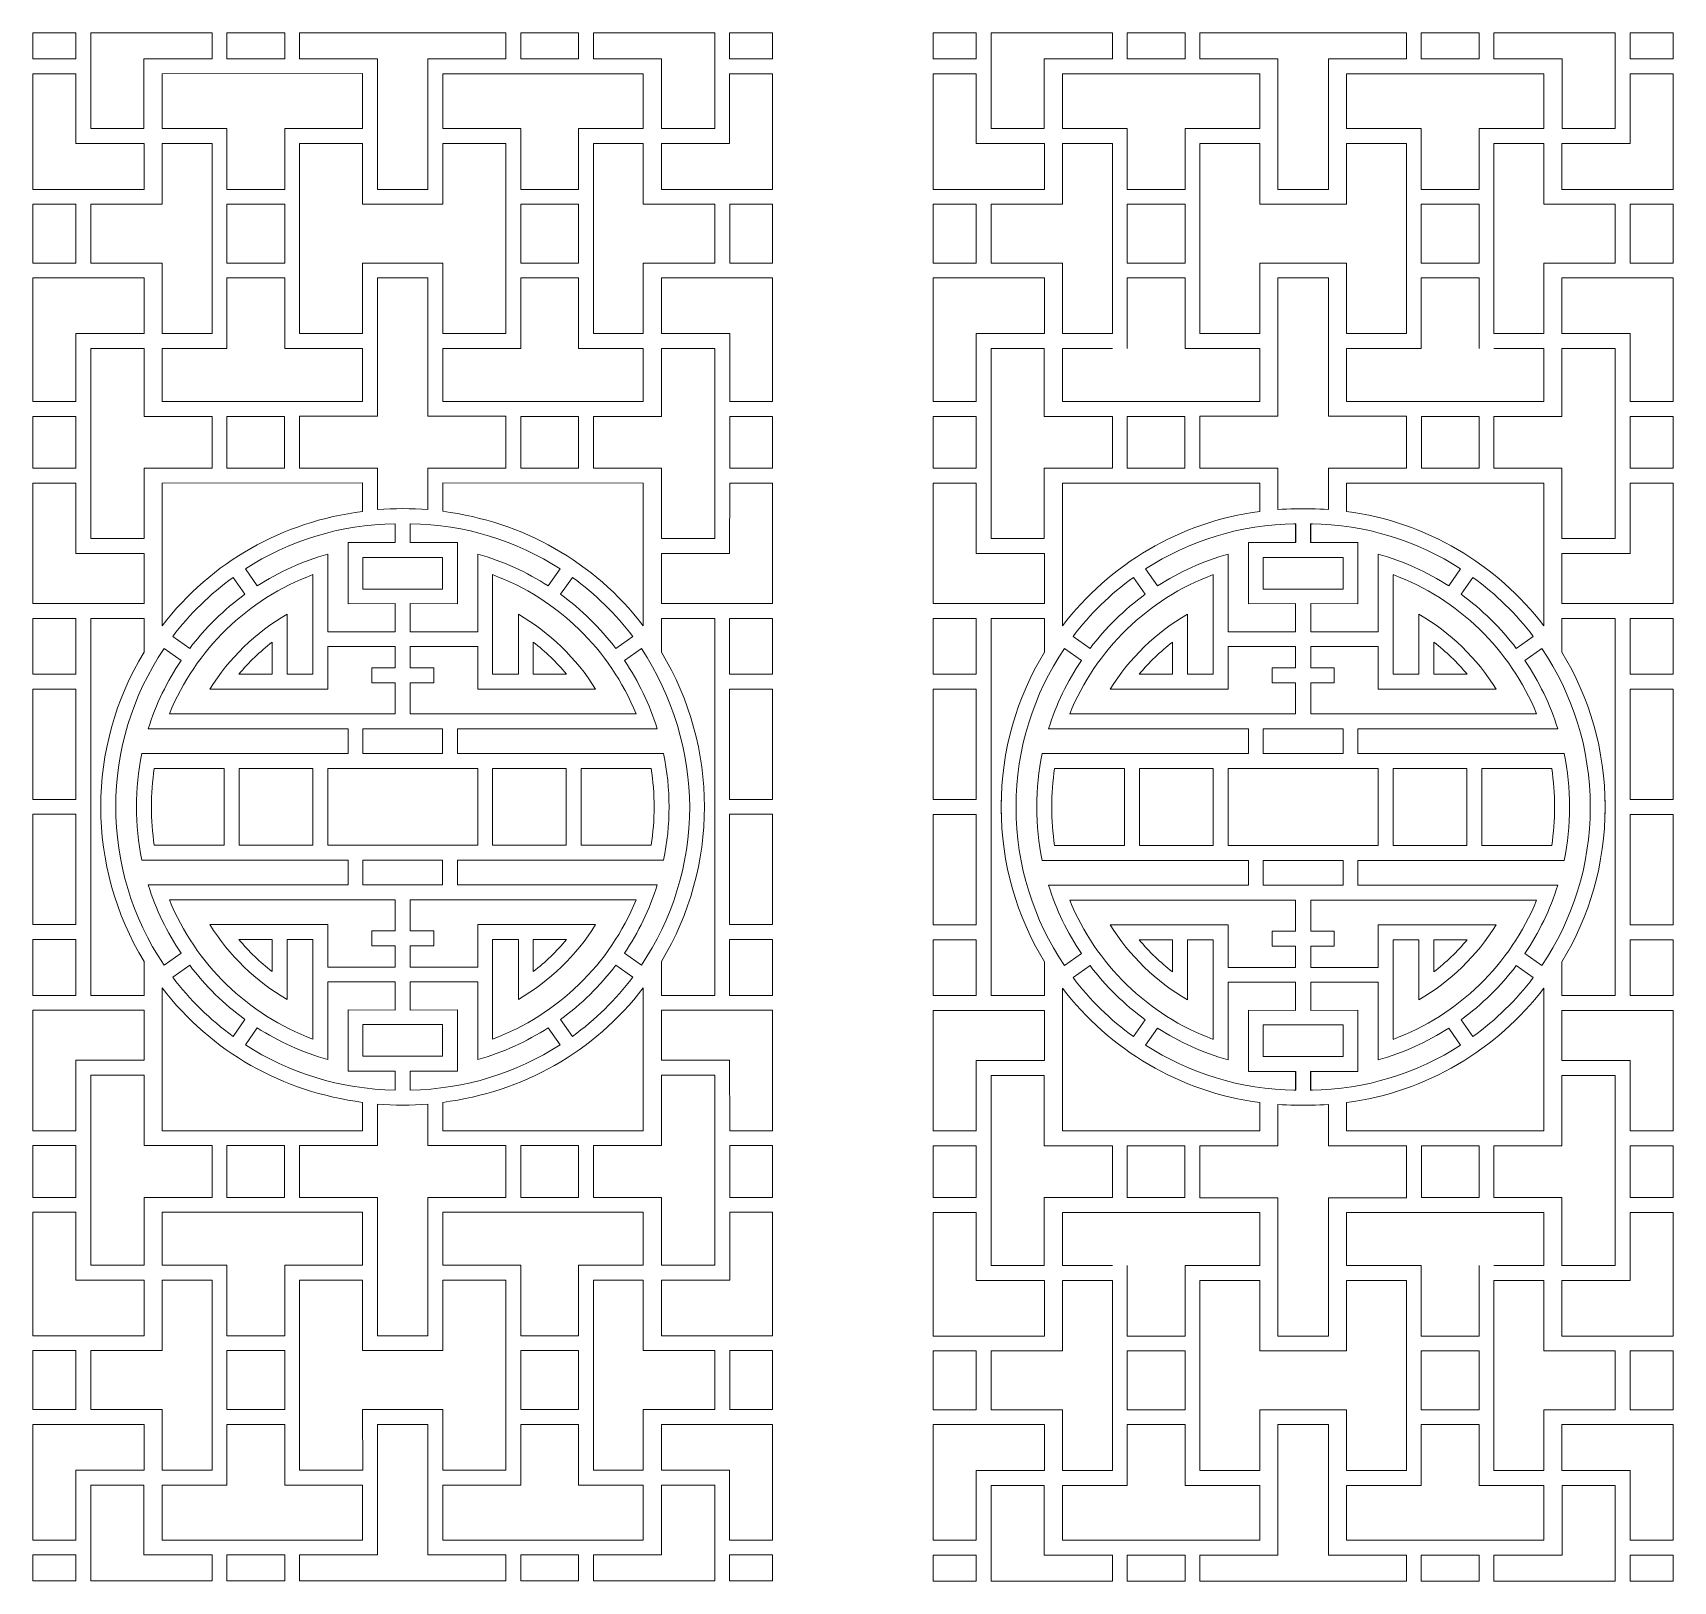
# Model space of a CAD drawing. Header units: centimetres. Extents: x -99 to 99, y -93 to 93.
import ezdxf

# ---------------------------------------------------------------- set-up
doc = ezdxf.new("R2010")
doc.units = ezdxf.units.CM
doc.header["$MEASUREMENT"] = 0
doc.layers.add('layer 1', color=7, linetype='Continuous')

msp = doc.modelspace()

# ---------------------------------------------------------------- linework, layer by layer
at = {"layer": 'layer 1', "color": 114, "lineweight": 9}
for points in [[(-99.03552, 90.36195), (-93.84676, 90.36195), (-93.84676, 93.49735), (-99.03552, 93.49735), (-99.03552, 90.36195)], [(-75.59109, 90.36141), (-68.62325, 90.36141), (-68.62325, 93.49759), (-75.59109, 93.49759), (-75.59109, 90.36141)], [(-40.11605, 90.36105), (-33.14821, 90.36105), (-33.14821, 93.49723), (-40.11605, 93.49723), (-40.11605, 90.36105)], [(-14.89254, 90.36159), (-9.70378, 90.36159), (-9.70378, 93.49699), (-14.89254, 93.49699), (-14.89254, 90.36159)], [(-99.03526, 65.68884), (-93.84732, 65.68884), (-93.84732, 72.79458), (-99.03526, 72.79458), (-99.03526, 65.68884)], [(-75.59053, 65.68814), (-68.62325, 65.68814), (-68.62325, 72.79518), (-75.59053, 72.79518), (-75.59053, 65.68814)], [(-40.11605, 65.68778), (-33.14877, 65.68778), (-33.14877, 72.79482), (-40.11605, 72.79482), (-40.11605, 65.68778)], [(-14.89198, 65.68848), (-9.70404, 65.68848), (-9.70404, 72.79422), (-14.89198, 72.79422), (-14.89198, 65.68848)], [(-99.03526, 40.92946), (-93.84784, 40.92946), (-93.84784, 47.17662), (-99.03526, 47.17662), (-99.03526, 40.92946)], [(-75.59077, 40.92731), (-68.62753, 40.92731), (-68.62753, 47.17767), (-75.59077, 47.17767), (-75.59077, 40.92731)], [(-40.11177, 40.92695), (-33.14853, 40.92695), (-33.14853, 47.17731), (-40.11177, 47.17731), (-40.11177, 40.92695)], [(-14.89146, 40.9291), (-9.70404, 40.9291), (-9.70404, 47.17626), (-14.89146, 47.17626), (-14.89146, 40.9291)], [(-99.03557, 16.03947), (-93.84677, 16.03947), (-93.84677, 22.78477), (-99.03557, 22.78477), (-99.03557, 16.03947)], [(-14.89253, 16.03911), (-9.70373, 16.03911), (-9.70373, 22.78441), (-14.89253, 22.78441), (-14.89253, 16.03911)], [(-99.03693, 0.91682), (-93.84677, 0.91682), (-93.84677, 14.2404), (-99.03693, 14.2404), (-99.03693, 0.91682)], [(-14.89253, 0.91646), (-9.70237, 0.91646), (-9.70237, 14.24004), (-14.89253, 14.24004), (-14.89253, 0.91646)], [(-99.03693, -14.20676), (-93.84677, -14.20676), (-93.84677, -0.88318), (-99.03693, -0.88318), (-99.03693, -14.20676)], [(-99.03557, -22.75113), (-93.84677, -22.75113), (-93.84677, -16.00583), (-99.03557, -16.00583), (-99.03557, -22.75113)], [(-99.03526, -47.14298), (-93.84784, -47.14298), (-93.84784, -40.89582), (-99.03526, -40.89582), (-99.03526, -47.14298)], [(-75.59077, -47.14403), (-68.62753, -47.14403), (-68.62753, -40.89367), (-75.59077, -40.89367), (-75.59077, -47.14403)], [(-99.03526, -72.76094), (-93.84732, -72.76094), (-93.84732, -65.6552), (-99.03526, -65.6552), (-99.03526, -72.76094)], [(-75.59053, -72.76154), (-68.62325, -72.76154), (-68.62325, -65.6545), (-75.59053, -65.6545), (-75.59053, -72.76154)], [(-99.03552, -93.46371), (-93.84676, -93.46371), (-93.84676, -90.32831), (-99.03552, -90.32831), (-99.03552, -93.46371)], [(-75.59109, -93.46395), (-68.62325, -93.46395), (-68.62325, -90.32777), (-75.59109, -90.32777), (-75.59109, -93.46395)]]:
    msp.add_lwpolyline(points, close=True, dxfattribs=at)
at = {"layer": 'layer 1', "color": 242, "lineweight": 9}
for points in [[(9.67673, 90.36195), (14.86549, 90.36195), (14.86549, 93.49735), (9.67673, 93.49735), (9.67673, 90.36195)], [(33.12116, 90.36141), (40.089, 90.36141), (40.089, 93.49759), (33.12116, 93.49759), (33.12116, 90.36141)], [(68.62324, 90.36141), (75.59108, 90.36141), (75.59108, 93.49759), (68.62324, 93.49759), (68.62324, 90.36141)], [(93.84675, 90.36195), (99.03551, 90.36195), (99.03551, 93.49735), (93.84675, 93.49735), (93.84675, 90.36195)], [(9.67699, 65.68884), (14.86493, 65.68884), (14.86493, 72.79458), (9.67699, 72.79458), (9.67699, 65.68884)], [(33.12172, 65.68814), (40.089, 65.68814), (40.089, 72.79518), (33.12172, 72.79518), (33.12172, 65.68814)], [(68.62324, 65.68814), (75.59052, 65.68814), (75.59052, 72.79518), (68.62324, 72.79518), (68.62324, 65.68814)], [(93.84731, 65.68884), (99.03525, 65.68884), (99.03525, 72.79458), (93.84731, 72.79458), (93.84731, 65.68884)], [(9.67699, 40.92946), (14.86441, 40.92946), (14.86441, 47.17662), (9.67699, 47.17662), (9.67699, 40.92946)], [(33.12148, 40.92731), (40.08472, 40.92731), (40.08472, 47.17767), (33.12148, 47.17767), (33.12148, 40.92731)], [(68.62752, 40.92731), (75.59076, 40.92731), (75.59076, 47.17767), (68.62752, 47.17767), (68.62752, 40.92731)], [(93.84783, 40.92946), (99.03525, 40.92946), (99.03525, 47.17662), (93.84783, 47.17662), (93.84783, 40.92946)], [(9.67668, 16.03947), (14.86548, 16.03947), (14.86548, 22.78477), (9.67668, 22.78477), (9.67668, 16.03947)], [(93.84676, 16.03947), (99.03556, 16.03947), (99.03556, 22.78477), (93.84676, 22.78477), (93.84676, 16.03947)], [(9.67532, 0.91682), (14.86548, 0.91682), (14.86548, 14.2404), (9.67532, 14.2404), (9.67532, 0.91682)], [(93.84676, 0.91682), (99.03692, 0.91682), (99.03692, 14.2404), (93.84676, 14.2404), (93.84676, 0.91682)], [(9.67532, -14.2404), (14.86548, -14.2404), (14.86548, -0.91682), (9.67532, -0.91682), (9.67532, -14.2404)], [(9.67668, -22.78477), (14.86548, -22.78477), (14.86548, -16.03947), (9.67668, -16.03947), (9.67668, -22.78477)], [(9.67699, -47.17662), (14.86441, -47.17662), (14.86441, -40.92946), (9.67699, -40.92946), (9.67699, -47.17662)], [(33.12148, -47.17767), (40.08472, -47.17767), (40.08472, -40.92731), (33.12148, -40.92731), (33.12148, -47.17767)], [(9.67699, -72.79458), (14.86493, -72.79458), (14.86493, -65.68884), (9.67699, -65.68884), (9.67699, -72.79458)], [(33.12172, -72.79518), (40.089, -72.79518), (40.089, -65.68814), (33.12172, -65.68814), (33.12172, -72.79518)], [(9.67673, -93.49735), (14.86549, -93.49735), (14.86549, -90.36195), (9.67673, -90.36195), (9.67673, -93.49735)], [(33.12116, -93.49759), (40.089, -93.49759), (40.089, -90.36141), (33.12116, -90.36141), (33.12116, -93.49759)]]:
    msp.add_lwpolyline(points, close=True, dxfattribs=at)
at = {"layer": 'layer 1', "color": 114, "lineweight": 9}
for points, knots in [([(-77.38976, 93.49842), (-77.38976, 93.49842), (-77.38976, 90.36086), (-77.38976, 90.36086), (-77.38976, 90.36086), (-77.38976, 90.36086), (-85.61201, 90.36086), (-85.61201, 90.36086), (-85.61201, 90.36086), (-85.61201, 90.36086), (-85.61201, 81.94379), (-85.61201, 81.94379), (-85.61201, 81.94379), (-85.61201, 81.94379), (-92.04341, 81.94379), (-92.04341, 81.94379), (-92.04341, 81.94379), (-92.04341, 81.94379), (-92.04341, 93.49842), (-92.04341, 93.49842), (-92.04341, 93.49842), (-92.04341, 93.49842), (-77.38976, 93.49842), (-77.38976, 93.49842)], [0, 0, 0, 0, 0.142857143, 0.142857143, 0.142857143, 0.142857143, 0.285714286, 0.285714286, 0.285714286, 0.285714286, 0.428571429, 0.428571429, 0.428571429, 0.428571429, 0.571428571, 0.571428571, 0.571428571, 0.571428571, 0.714285714, 0.714285714, 0.714285714, 0.714285714, 1, 1, 1, 1]), ([(-57.41349, 74.5943), (-57.41349, 74.5943), (-57.41349, 90.36073), (-57.41349, 90.36073), (-57.41349, 90.36073), (-57.41349, 90.36073), (-66.82332, 90.36073), (-66.82332, 90.36073), (-66.82332, 90.36073), (-66.82332, 90.36073), (-66.82332, 93.49759), (-66.82332, 93.49759), (-66.82332, 93.49759), (-66.82332, 93.49759), (-41.91598, 93.49723), (-41.91598, 93.49723), (-41.91598, 93.49723), (-41.91598, 93.49723), (-41.91598, 90.36037), (-41.91598, 90.36037), (-41.91598, 90.36037), (-41.91598, 90.36037), (-51.32581, 90.36037), (-51.32581, 90.36037), (-51.32581, 90.36037), (-51.32581, 90.36037), (-51.32581, 74.59394), (-51.32581, 74.59394), (-51.32581, 74.59394), (-51.32581, 74.59394), (-57.41349, 74.5943), (-57.41349, 74.5943)], [0, 0, 0, 0, 0.111111111, 0.111111111, 0.111111111, 0.111111111, 0.222222222, 0.222222222, 0.222222222, 0.222222222, 0.333333333, 0.333333333, 0.333333333, 0.333333333, 0.444444444, 0.444444444, 0.444444444, 0.444444444, 0.555555556, 0.555555556, 0.555555556, 0.555555556, 0.666666667, 0.666666667, 0.666666667, 0.666666667, 0.777777778, 0.777777778, 0.777777778, 0.777777778, 1, 1, 1, 1]), ([(-31.34954, 93.49806), (-31.34954, 93.49806), (-31.34954, 90.3605), (-31.34954, 90.3605), (-31.34954, 90.3605), (-31.34954, 90.3605), (-23.12729, 90.3605), (-23.12729, 90.3605), (-23.12729, 90.3605), (-23.12729, 90.3605), (-23.12729, 81.94343), (-23.12729, 81.94343), (-23.12729, 81.94343), (-23.12729, 81.94343), (-16.69589, 81.94343), (-16.69589, 81.94343), (-16.69589, 81.94343), (-16.69589, 81.94343), (-16.69589, 93.49806), (-16.69589, 93.49806), (-16.69589, 93.49806), (-16.69589, 93.49806), (-31.34954, 93.49806), (-31.34954, 93.49806)], [0, 0, 0, 0, 0.142857143, 0.142857143, 0.142857143, 0.142857143, 0.285714286, 0.285714286, 0.285714286, 0.285714286, 0.428571429, 0.428571429, 0.428571429, 0.428571429, 0.571428571, 0.571428571, 0.571428571, 0.571428571, 0.714285714, 0.714285714, 0.714285714, 0.714285714, 1, 1, 1, 1]), ([(-99.0357, 74.59384), (-99.0357, 74.59384), (-99.0357, 88.561), (-99.0357, 88.561), (-99.0357, 88.561), (-99.0357, 88.561), (-93.84676, 88.561), (-93.84676, 88.561), (-93.84676, 88.561), (-93.84676, 88.561), (-93.84692, 80.13642), (-93.84692, 80.13642), (-93.84692, 80.13642), (-93.84692, 80.13642), (-85.60629, 80.13642), (-85.60629, 80.13642), (-85.60629, 80.13642), (-85.60629, 80.13642), (-85.60629, 74.59276), (-85.60629, 74.59276), (-85.60629, 74.59276), (-85.60629, 74.59276), (-99.0357, 74.59384), (-99.0357, 74.59384)], [0, 0, 0, 0, 0.142857143, 0.142857143, 0.142857143, 0.142857143, 0.285714286, 0.285714286, 0.285714286, 0.285714286, 0.428571429, 0.428571429, 0.428571429, 0.428571429, 0.571428571, 0.571428571, 0.571428571, 0.571428571, 0.714285714, 0.714285714, 0.714285714, 0.714285714, 1, 1, 1, 1]), ([(-68.62339, 81.94325), (-68.62339, 81.94325), (-59.20966, 81.94749), (-59.20966, 81.94749), (-59.20966, 81.94749), (-59.20966, 81.94749), (-59.21581, 88.57117), (-59.21581, 88.57117), (-59.21581, 88.57117), (-59.21581, 88.57117), (-83.41493, 88.56261), (-83.41493, 88.56261), (-83.41493, 88.56261), (-83.41493, 88.56261), (-83.41493, 81.94326), (-83.41493, 81.94326), (-83.41493, 81.94326), (-83.41493, 81.94326), (-75.59075, 81.94326), (-75.59075, 81.94326), (-75.59075, 81.94326), (-75.59075, 81.94326), (-75.59075, 74.59343), (-75.59075, 74.59343), (-75.59075, 74.59343), (-75.59075, 74.59343), (-68.62339, 74.59343), (-68.62339, 74.59343), (-68.62339, 74.59343), (-68.62339, 74.59343), (-68.62339, 81.94325), (-68.62339, 81.94325)], [0, 0, 0, 0, 0.111111111, 0.111111111, 0.111111111, 0.111111111, 0.222222222, 0.222222222, 0.222222222, 0.222222222, 0.333333333, 0.333333333, 0.333333333, 0.333333333, 0.444444444, 0.444444444, 0.444444444, 0.444444444, 0.555555556, 0.555555556, 0.555555556, 0.555555556, 0.666666667, 0.666666667, 0.666666667, 0.666666667, 0.777777778, 0.777777778, 0.777777778, 0.777777778, 1, 1, 1, 1]), ([(-40.11591, 81.94289), (-40.11591, 81.94289), (-49.52349, 81.95146), (-49.52349, 81.95146), (-49.52349, 81.95146), (-49.52349, 81.95146), (-49.52777, 88.56225), (-49.52777, 88.56225), (-49.52777, 88.56225), (-49.52777, 88.56225), (-25.32437, 88.56225), (-25.32437, 88.56225), (-25.32437, 88.56225), (-25.32437, 88.56225), (-25.32437, 81.9429), (-25.32437, 81.9429), (-25.32437, 81.9429), (-25.32437, 81.9429), (-33.14855, 81.9429), (-33.14855, 81.9429), (-33.14855, 81.9429), (-33.14855, 81.9429), (-33.14855, 74.59307), (-33.14855, 74.59307), (-33.14855, 74.59307), (-33.14855, 74.59307), (-40.11591, 74.59307), (-40.11591, 74.59307), (-40.11591, 74.59307), (-40.11591, 74.59307), (-40.11591, 81.94289), (-40.11591, 81.94289)], [0, 0, 0, 0, 0.111111111, 0.111111111, 0.111111111, 0.111111111, 0.222222222, 0.222222222, 0.222222222, 0.222222222, 0.333333333, 0.333333333, 0.333333333, 0.333333333, 0.444444444, 0.444444444, 0.444444444, 0.444444444, 0.555555556, 0.555555556, 0.555555556, 0.555555556, 0.666666667, 0.666666667, 0.666666667, 0.666666667, 0.777777778, 0.777777778, 0.777777778, 0.777777778, 1, 1, 1, 1]), ([(-14.89254, 80.13606), (-14.89254, 80.13606), (-23.13301, 80.13606), (-23.13301, 80.13606), (-23.13301, 80.13606), (-23.13301, 80.13606), (-23.13301, 74.5924), (-23.13301, 74.5924), (-23.13301, 74.5924), (-23.13301, 74.5924), (-9.7036, 74.59348), (-9.7036, 74.59348), (-9.7036, 74.59348), (-9.7036, 74.59348), (-9.7036, 88.56064), (-9.7036, 88.56064), (-9.7036, 88.56064), (-9.7036, 88.56064), (-14.89254, 88.56064), (-14.89254, 88.56064), (-14.89254, 88.56064), (-14.89254, 88.56064), (-14.89254, 80.13606), (-14.89254, 80.13606)], [0, 0, 0, 0, 0.142857143, 0.142857143, 0.142857143, 0.142857143, 0.285714286, 0.285714286, 0.285714286, 0.285714286, 0.428571429, 0.428571429, 0.428571429, 0.428571429, 0.571428571, 0.571428571, 0.571428571, 0.571428571, 0.714285714, 0.714285714, 0.714285714, 0.714285714, 1, 1, 1, 1]), ([(-83.41838, 65.68814), (-83.41838, 65.68814), (-92.04473, 65.69028), (-92.04473, 65.69028), (-92.04473, 65.69028), (-92.04473, 65.69028), (-92.04741, 72.79573), (-92.04741, 72.79573), (-92.04741, 72.79573), (-92.04741, 72.79573), (-83.41723, 72.79448), (-83.41723, 72.79448), (-83.41723, 72.79448), (-83.41723, 72.79448), (-83.41723, 80.13856), (-83.41723, 80.13856), (-83.41723, 80.13856), (-83.41723, 80.13856), (-77.39011, 80.13856), (-77.39011, 80.13856), (-77.39011, 80.13856), (-77.39011, 80.13856), (-77.39011, 57.17599), (-77.39011, 57.17599), (-77.39011, 57.17599), (-77.39011, 57.17599), (-83.41723, 57.17599), (-83.41723, 57.17599), (-83.41723, 57.17599), (-83.41723, 57.17599), (-83.41838, 65.68814), (-83.41838, 65.68814)], [0, 0, 0, 0, 0.111111111, 0.111111111, 0.111111111, 0.111111111, 0.222222222, 0.222222222, 0.222222222, 0.222222222, 0.333333333, 0.333333333, 0.333333333, 0.333333333, 0.444444444, 0.444444444, 0.444444444, 0.444444444, 0.555555556, 0.555555556, 0.555555556, 0.555555556, 0.666666667, 0.666666667, 0.666666667, 0.666666667, 0.777777778, 0.777777778, 0.777777778, 0.777777778, 1, 1, 1, 1]), ([(-59.21035, 65.68883), (-59.21035, 65.68883), (-59.21026, 57.17898), (-59.21026, 57.17898), (-59.21026, 57.17898), (-59.21026, 57.17898), (-66.82281, 57.17898), (-66.82281, 57.17898), (-66.82281, 57.17898), (-66.82281, 57.17898), (-66.82281, 80.14118), (-66.82281, 80.14118), (-66.82281, 80.14118), (-66.82281, 80.14118), (-59.20981, 80.14118), (-59.20981, 80.14118), (-59.20981, 80.14118), (-59.20981, 80.14118), (-59.21463, 72.79668), (-59.21463, 72.79668), (-59.21463, 72.79668), (-59.21463, 72.79668), (-49.52556, 72.79635), (-49.52556, 72.79635), (-49.52556, 72.79635), (-49.52556, 72.79635), (-49.5257, 80.14162), (-49.5257, 80.14162), (-49.5257, 80.14162), (-49.5257, 80.14162), (-41.91649, 80.14082), (-41.91649, 80.14082), (-41.91649, 80.14082), (-41.91649, 80.14082), (-41.91649, 57.17862), (-41.91649, 57.17862), (-41.91649, 57.17862), (-41.91649, 57.17862), (-49.52587, 57.1782), (-49.52587, 57.1782), (-49.52587, 57.1782), (-49.52587, 57.1782), (-49.52573, 65.69051), (-49.52573, 65.69051), (-49.52573, 65.69051), (-49.52573, 65.69051), (-59.21035, 65.68883), (-59.21035, 65.68883)], [0, 0, 0, 0, 0.076923077, 0.076923077, 0.076923077, 0.076923077, 0.153846154, 0.153846154, 0.153846154, 0.153846154, 0.230769231, 0.230769231, 0.230769231, 0.230769231, 0.307692308, 0.307692308, 0.307692308, 0.307692308, 0.384615385, 0.384615385, 0.384615385, 0.384615385, 0.461538462, 0.461538462, 0.461538462, 0.461538462, 0.538461538, 0.538461538, 0.538461538, 0.538461538, 0.615384615, 0.615384615, 0.615384615, 0.615384615, 0.692307692, 0.692307692, 0.692307692, 0.692307692, 0.769230769, 0.769230769, 0.769230769, 0.769230769, 0.846153846, 0.846153846, 0.846153846, 0.846153846, 1, 1, 1, 1]), ([(-25.32092, 65.68778), (-25.32092, 65.68778), (-16.69457, 65.68992), (-16.69457, 65.68992), (-16.69457, 65.68992), (-16.69457, 65.68992), (-16.69189, 72.79537), (-16.69189, 72.79537), (-16.69189, 72.79537), (-16.69189, 72.79537), (-25.32207, 72.79412), (-25.32207, 72.79412), (-25.32207, 72.79412), (-25.32207, 72.79412), (-25.32207, 80.1382), (-25.32207, 80.1382), (-25.32207, 80.1382), (-25.32207, 80.1382), (-31.34919, 80.1382), (-31.34919, 80.1382), (-31.34919, 80.1382), (-31.34919, 80.1382), (-31.34919, 57.17563), (-31.34919, 57.17563), (-31.34919, 57.17563), (-31.34919, 57.17563), (-25.32207, 57.17563), (-25.32207, 57.17563), (-25.32207, 57.17563), (-25.32207, 57.17563), (-25.32092, 65.68778), (-25.32092, 65.68778)], [0, 0, 0, 0, 0.111111111, 0.111111111, 0.111111111, 0.111111111, 0.222222222, 0.222222222, 0.222222222, 0.222222222, 0.333333333, 0.333333333, 0.333333333, 0.333333333, 0.444444444, 0.444444444, 0.444444444, 0.444444444, 0.555555556, 0.555555556, 0.555555556, 0.555555556, 0.666666667, 0.666666667, 0.666666667, 0.666666667, 0.777777778, 0.777777778, 0.777777778, 0.777777778, 1, 1, 1, 1]), ([(-93.84706, 57.17599), (-93.84706, 57.17599), (-93.84706, 48.97667), (-93.84706, 48.97667), (-93.84706, 48.97667), (-93.84706, 48.97667), (-99.03526, 48.97667), (-99.03526, 48.97667), (-99.03526, 48.97667), (-99.03526, 48.97667), (-99.03526, 63.90921), (-99.03526, 63.90921), (-99.03526, 63.90921), (-99.03526, 63.90921), (-85.60891, 63.90921), (-85.60891, 63.90921), (-85.60891, 63.90921), (-85.60891, 63.90921), (-85.60891, 57.17599), (-85.60891, 57.17599), (-85.60891, 57.17599), (-85.60891, 57.17599), (-93.84706, 57.17599), (-93.84706, 57.17599)], [0, 0, 0, 0, 0.142857143, 0.142857143, 0.142857143, 0.142857143, 0.285714286, 0.285714286, 0.285714286, 0.285714286, 0.428571429, 0.428571429, 0.428571429, 0.428571429, 0.571428571, 0.571428571, 0.571428571, 0.571428571, 0.714285714, 0.714285714, 0.714285714, 0.714285714, 1, 1, 1, 1]), ([(-75.59083, 55.37559), (-75.59083, 55.37559), (-75.59107, 63.90438), (-75.59107, 63.90438), (-75.59107, 63.90438), (-75.59107, 63.90438), (-68.62339, 63.90438), (-68.62339, 63.90438), (-68.62339, 63.90438), (-68.62339, 63.90438), (-68.62346, 55.37559), (-68.62346, 55.37559), (-68.62346, 55.37559), (-68.62346, 55.37559), (-59.20967, 55.37542), (-59.20967, 55.37542), (-59.20967, 55.37542), (-59.20967, 55.37542), (-59.20967, 48.97784), (-59.20967, 48.97784), (-59.20967, 48.97784), (-59.20967, 48.97784), (-83.41723, 48.97356), (-83.41723, 48.97356), (-83.41723, 48.97356), (-83.41723, 48.97356), (-83.41723, 55.37559), (-83.41723, 55.37559), (-83.41723, 55.37559), (-83.41723, 55.37559), (-75.59083, 55.37559), (-75.59083, 55.37559)], [0, 0, 0, 0, 0.111111111, 0.111111111, 0.111111111, 0.111111111, 0.222222222, 0.222222222, 0.222222222, 0.222222222, 0.333333333, 0.333333333, 0.333333333, 0.333333333, 0.444444444, 0.444444444, 0.444444444, 0.444444444, 0.555555556, 0.555555556, 0.555555556, 0.555555556, 0.666666667, 0.666666667, 0.666666667, 0.666666667, 0.777777778, 0.777777778, 0.777777778, 0.777777778, 1, 1, 1, 1]), ([(-51.32227, 35.92424), (-51.32227, 35.92424), (-51.32228, 35.92236), (-51.32571, 40.92721), (-51.32571, 40.92721), (-51.32571, 40.92721), (-41.91598, 40.92909), (-41.91598, 40.92909), (-41.91598, 40.92909), (-41.91598, 40.92909), (-41.91598, 47.18054), (-41.91598, 47.18054), (-41.91598, 47.18054), (-41.91598, 47.18054), (-51.32572, 47.18054), (-51.32572, 47.18054), (-51.32572, 47.18054), (-51.32572, 47.18054), (-51.32537, 63.90692), (-51.32537, 63.90692), (-51.32537, 63.90692), (-51.32537, 63.90692), (-57.41393, 63.90728), (-57.41393, 63.90728), (-57.41393, 63.90728), (-57.41393, 63.90728), (-57.41358, 47.1809), (-57.41358, 47.1809), (-57.41358, 47.1809), (-57.41358, 47.1809), (-66.82332, 47.1809), (-66.82332, 47.1809), (-66.82332, 47.1809), (-66.82332, 47.1809), (-66.82332, 40.92945), (-66.82332, 40.92945), (-66.82332, 40.92945), (-66.82332, 40.92945), (-57.41359, 40.92757), (-57.41359, 40.92757), (-57.41359, 40.92757), (-57.41702, 35.92272), (-57.41703, 35.9246), (-57.41703, 35.9246), (-57.41703, 35.9246), (-55.401, 36.06831), (-53.33999, 36.06807), (-51.32227, 35.92424)], [0, 0, 0, 0, 0.076923077, 0.076923077, 0.076923077, 0.076923077, 0.153846154, 0.153846154, 0.153846154, 0.153846154, 0.230769231, 0.230769231, 0.230769231, 0.230769231, 0.307692308, 0.307692308, 0.307692308, 0.307692308, 0.384615385, 0.384615385, 0.384615385, 0.384615385, 0.461538462, 0.461538462, 0.461538462, 0.461538462, 0.538461538, 0.538461538, 0.538461538, 0.538461538, 0.615384615, 0.615384615, 0.615384615, 0.615384615, 0.692307692, 0.692307692, 0.692307692, 0.692307692, 0.769230769, 0.769230769, 0.769230769, 0.769230769, 0.846153846, 0.846153846, 0.846153846, 0.846153846, 1, 1, 1, 1]), ([(-33.14847, 55.37523), (-33.14847, 55.37523), (-33.14823, 63.90402), (-33.14823, 63.90402), (-33.14823, 63.90402), (-33.14823, 63.90402), (-40.11591, 63.90402), (-40.11591, 63.90402), (-40.11591, 63.90402), (-40.11591, 63.90402), (-40.11584, 55.37523), (-40.11584, 55.37523), (-40.11584, 55.37523), (-40.11584, 55.37523), (-49.52602, 55.37535), (-49.52602, 55.37535), (-49.52602, 55.37535), (-49.52602, 55.37535), (-49.52561, 48.9737), (-49.52561, 48.9737), (-49.52561, 48.9737), (-49.52561, 48.9737), (-25.32207, 48.9732), (-25.32207, 48.9732), (-25.32207, 48.9732), (-25.32207, 48.9732), (-25.32207, 55.37523), (-25.32207, 55.37523), (-25.32207, 55.37523), (-25.32207, 55.37523), (-33.14847, 55.37523), (-33.14847, 55.37523)], [0, 0, 0, 0, 0.111111111, 0.111111111, 0.111111111, 0.111111111, 0.222222222, 0.222222222, 0.222222222, 0.222222222, 0.333333333, 0.333333333, 0.333333333, 0.333333333, 0.444444444, 0.444444444, 0.444444444, 0.444444444, 0.555555556, 0.555555556, 0.555555556, 0.555555556, 0.666666667, 0.666666667, 0.666666667, 0.666666667, 0.777777778, 0.777777778, 0.777777778, 0.777777778, 1, 1, 1, 1]), ([(-14.89224, 57.17563), (-14.89224, 57.17563), (-14.89224, 48.97631), (-14.89224, 48.97631), (-14.89224, 48.97631), (-14.89224, 48.97631), (-9.70404, 48.97631), (-9.70404, 48.97631), (-9.70404, 48.97631), (-9.70404, 48.97631), (-9.70404, 63.90885), (-9.70404, 63.90885), (-9.70404, 63.90885), (-9.70404, 63.90885), (-23.13039, 63.90885), (-23.13039, 63.90885), (-23.13039, 63.90885), (-23.13039, 63.90885), (-23.13039, 57.17563), (-23.13039, 57.17563), (-23.13039, 57.17563), (-23.13039, 57.17563), (-14.89224, 57.17563), (-14.89224, 57.17563)], [0, 0, 0, 0, 0.142857143, 0.142857143, 0.142857143, 0.142857143, 0.285714286, 0.285714286, 0.285714286, 0.285714286, 0.428571429, 0.428571429, 0.428571429, 0.428571429, 0.571428571, 0.571428571, 0.571428571, 0.571428571, 0.714285714, 0.714285714, 0.714285714, 0.714285714, 1, 1, 1, 1]), ([(-85.61017, 40.92744), (-85.61017, 40.92744), (-77.39011, 40.9316), (-77.39011, 40.9316), (-77.39011, 40.9316), (-77.39011, 40.9316), (-77.39011, 47.17928), (-77.39011, 47.17928), (-77.39011, 47.17928), (-77.39011, 47.17928), (-85.61057, 47.17783), (-85.61057, 47.17783), (-85.61057, 47.17783), (-85.61057, 47.17783), (-85.61057, 55.37774), (-85.61057, 55.37774), (-85.61057, 55.37774), (-85.61057, 55.37774), (-92.04697, 55.37774), (-92.04697, 55.37774), (-92.04697, 55.37774), (-92.04697, 55.37774), (-92.04697, 32.41893), (-92.04697, 32.41893), (-92.04697, 32.41893), (-92.04697, 32.41893), (-85.61057, 32.41893), (-85.61057, 32.41893), (-85.61057, 32.41893), (-85.61057, 32.41893), (-85.61017, 40.92744), (-85.61017, 40.92744)], [0, 0, 0, 0, 0.111111111, 0.111111111, 0.111111111, 0.111111111, 0.222222222, 0.222222222, 0.222222222, 0.222222222, 0.333333333, 0.333333333, 0.333333333, 0.333333333, 0.444444444, 0.444444444, 0.444444444, 0.444444444, 0.555555556, 0.555555556, 0.555555556, 0.555555556, 0.666666667, 0.666666667, 0.666666667, 0.666666667, 0.777777778, 0.777777778, 0.777777778, 0.777777778, 1, 1, 1, 1]), ([(-23.12913, 40.92708), (-23.12913, 40.92708), (-31.34919, 40.93124), (-31.34919, 40.93124), (-31.34919, 40.93124), (-31.34919, 40.93124), (-31.34919, 47.17892), (-31.34919, 47.17892), (-31.34919, 47.17892), (-31.34919, 47.17892), (-23.12873, 47.17747), (-23.12873, 47.17747), (-23.12873, 47.17747), (-23.12873, 47.17747), (-23.12873, 55.37738), (-23.12873, 55.37738), (-23.12873, 55.37738), (-23.12873, 55.37738), (-16.69233, 55.37738), (-16.69233, 55.37738), (-16.69233, 55.37738), (-16.69233, 55.37738), (-16.69233, 32.41857), (-16.69233, 32.41857), (-16.69233, 32.41857), (-16.69233, 32.41857), (-23.12873, 32.41857), (-23.12873, 32.41857), (-23.12873, 32.41857), (-23.12873, 32.41857), (-23.12913, 40.92708), (-23.12913, 40.92708)], [0, 0, 0, 0, 0.111111111, 0.111111111, 0.111111111, 0.111111111, 0.222222222, 0.222222222, 0.222222222, 0.222222222, 0.333333333, 0.333333333, 0.333333333, 0.333333333, 0.444444444, 0.444444444, 0.444444444, 0.444444444, 0.555555556, 0.555555556, 0.555555556, 0.555555556, 0.666666667, 0.666666667, 0.666666667, 0.666666667, 0.777777778, 0.777777778, 0.777777778, 0.777777778, 1, 1, 1, 1]), ([(-99.02837, 24.58462), (-99.02837, 24.58462), (-99.02837, 39.12594), (-99.02837, 39.12594), (-99.02837, 39.12594), (-99.02837, 39.12594), (-93.84731, 39.12594), (-93.84731, 39.12594), (-93.84731, 39.12594), (-93.84731, 39.12594), (-93.84696, 30.61825), (-93.84696, 30.61825), (-93.84696, 30.61825), (-93.84696, 30.61825), (-85.60629, 30.61853), (-85.60629, 30.61853), (-85.60629, 30.61853), (-85.60629, 30.61853), (-85.60629, 24.58408), (-85.60629, 24.58408), (-85.60629, 24.58408), (-85.60629, 24.58408), (-99.02837, 24.58462), (-99.02837, 24.58462)], [0, 0, 0, 0, 0.142857143, 0.142857143, 0.142857143, 0.142857143, 0.285714286, 0.285714286, 0.285714286, 0.285714286, 0.428571429, 0.428571429, 0.428571429, 0.428571429, 0.571428571, 0.571428571, 0.571428571, 0.571428571, 0.714285714, 0.714285714, 0.714285714, 0.714285714, 1, 1, 1, 1]), ([(-59.20968, 35.70509), (-59.20968, 35.70509), (-59.21034, 39.13039), (-59.21034, 39.13039), (-59.21034, 39.13039), (-59.21034, 39.13039), (-83.41723, 39.12854), (-83.41723, 39.12854), (-83.41723, 39.12854), (-83.41723, 39.12854), (-83.41843, 21.88525), (-83.41843, 21.88525), (-83.41843, 21.88525), (-77.45048, 29.67691), (-68.88706, 34.42662), (-59.20968, 35.70509)], [0, 0, 0, 0, 0.2, 0.2, 0.2, 0.2, 0.4, 0.4, 0.4, 0.4, 0.6, 0.6, 0.6, 0.6, 1, 1, 1, 1]), ([(-49.52694, 35.71306), (-49.52694, 35.71306), (-49.51611, 39.1453), (-49.51611, 39.1453), (-49.51611, 39.1453), (-49.51611, 39.1453), (-25.32207, 39.12818), (-25.32207, 39.12818), (-25.32207, 39.12818), (-25.32207, 39.12818), (-25.32087, 21.88489), (-25.32087, 21.88489), (-25.32087, 21.88489), (-31.27965, 29.66458), (-39.85819, 34.43719), (-49.52694, 35.71306)], [0, 0, 0, 0, 0.2, 0.2, 0.2, 0.2, 0.4, 0.4, 0.4, 0.4, 0.6, 0.6, 0.6, 0.6, 1, 1, 1, 1]), ([(-9.71093, 24.58426), (-9.71093, 24.58426), (-9.71093, 39.12558), (-9.71093, 39.12558), (-9.71093, 39.12558), (-9.71093, 39.12558), (-14.89199, 39.12558), (-14.89199, 39.12558), (-14.89199, 39.12558), (-14.89199, 39.12558), (-14.89234, 30.61789), (-14.89234, 30.61789), (-14.89234, 30.61789), (-14.89234, 30.61789), (-23.13301, 30.61817), (-23.13301, 30.61817), (-23.13301, 30.61817), (-23.13301, 30.61817), (-23.13301, 24.58372), (-23.13301, 24.58372), (-23.13301, 24.58372), (-23.13301, 24.58372), (-9.71093, 24.58426), (-9.71093, 24.58426)], [0, 0, 0, 0, 0.142857143, 0.142857143, 0.142857143, 0.142857143, 0.285714286, 0.285714286, 0.285714286, 0.285714286, 0.428571429, 0.428571429, 0.428571429, 0.428571429, 0.571428571, 0.571428571, 0.571428571, 0.571428571, 0.714285714, 0.714285714, 0.714285714, 0.714285714, 1, 1, 1, 1]), ([(-73.37349, 28.7508), (-68.1451, 32.13394), (-61.93908, 34.12823), (-55.26965, 34.21315), (-55.26965, 34.21315), (-55.26965, 34.21315), (-55.26966, 31.93644), (-55.26966, 31.93644), (-55.26966, 31.93644), (-55.26966, 31.93644), (-60.97115, 31.93644), (-60.97115, 31.93644), (-60.97115, 31.93644), (-60.97115, 31.93644), (-60.97115, 24.52026), (-60.97115, 24.52026), (-60.97115, 24.52026), (-60.97115, 24.52026), (-55.26965, 24.58446), (-55.26965, 24.58446), (-55.26965, 24.58446), (-55.26965, 24.58446), (-55.26966, 21.1664), (-55.26966, 21.1664), (-55.26966, 21.1664), (-55.26966, 21.1664), (-63.41876, 21.1664), (-63.41876, 21.1664), (-63.41876, 21.1664), (-63.41876, 21.1664), (-63.41877, 30.5366), (-63.41877, 30.5366), (-63.41877, 30.5366), (-66.46974, 29.67862), (-69.3345, 28.37529), (-71.93841, 26.70128), (-71.93841, 26.70128), (-71.93841, 26.70128), (-73.37349, 28.7508), (-73.37349, 28.7508)], [0, 0, 0, 0, 0.090909091, 0.090909091, 0.090909091, 0.090909091, 0.181818182, 0.181818182, 0.181818182, 0.181818182, 0.272727273, 0.272727273, 0.272727273, 0.272727273, 0.363636364, 0.363636364, 0.363636364, 0.363636364, 0.454545455, 0.454545455, 0.454545455, 0.454545455, 0.545454545, 0.545454545, 0.545454545, 0.545454545, 0.636363636, 0.636363636, 0.636363636, 0.636363636, 0.727272727, 0.727272727, 0.727272727, 0.727272727, 0.818181818, 0.818181818, 0.818181818, 0.818181818, 1, 1, 1, 1]), ([(-35.36581, 28.75044), (-40.5942, 32.13358), (-46.80022, 34.12787), (-53.46965, 34.21279), (-53.46965, 34.21279), (-53.46965, 34.21279), (-53.46964, 31.93608), (-53.46964, 31.93608), (-53.46964, 31.93608), (-53.46964, 31.93608), (-47.76815, 31.93608), (-47.76815, 31.93608), (-47.76815, 31.93608), (-47.76815, 31.93608), (-47.76815, 24.5199), (-47.76815, 24.5199), (-47.76815, 24.5199), (-47.76815, 24.5199), (-53.46965, 24.5841), (-53.46965, 24.5841), (-53.46965, 24.5841), (-53.46965, 24.5841), (-53.46964, 21.16604), (-53.46964, 21.16604), (-53.46964, 21.16604), (-53.46964, 21.16604), (-45.32054, 21.16604), (-45.32054, 21.16604), (-45.32054, 21.16604), (-45.32054, 21.16604), (-45.32053, 30.53624), (-45.32053, 30.53624), (-45.32053, 30.53624), (-42.26956, 29.67826), (-39.4048, 28.37493), (-36.80089, 26.70092), (-36.80089, 26.70092), (-36.80089, 26.70092), (-35.36581, 28.75044), (-35.36581, 28.75044)], [0, 0, 0, 0, 0.090909091, 0.090909091, 0.090909091, 0.090909091, 0.181818182, 0.181818182, 0.181818182, 0.181818182, 0.272727273, 0.272727273, 0.272727273, 0.272727273, 0.363636364, 0.363636364, 0.363636364, 0.363636364, 0.454545455, 0.454545455, 0.454545455, 0.454545455, 0.545454545, 0.545454545, 0.545454545, 0.545454545, 0.636363636, 0.636363636, 0.636363636, 0.636363636, 0.727272727, 0.727272727, 0.727272727, 0.727272727, 0.818181818, 0.818181818, 0.818181818, 0.818181818, 1, 1, 1, 1]), ([(-59.17115, 26.32026), (-59.17115, 26.32026), (-59.17115, 30.13644), (-59.17115, 30.13644), (-59.17115, 30.13644), (-59.17115, 30.13644), (-49.56815, 30.13608), (-49.56815, 30.13608), (-49.56815, 30.13608), (-49.56815, 30.13608), (-49.56815, 26.3199), (-49.56815, 26.3199), (-49.56815, 26.3199), (-49.56815, 26.3199), (-59.17115, 26.32026), (-59.17115, 26.32026)], [0, 0, 0, 0, 0.2, 0.2, 0.2, 0.2, 0.4, 0.4, 0.4, 0.4, 0.6, 0.6, 0.6, 0.6, 1, 1, 1, 1]), ([(-65.21795, 28.05903), (-65.21795, 28.05903), (-65.21877, 16.03954), (-65.21877, 16.03954), (-65.21877, 16.03954), (-65.21877, 16.03954), (-68.33277, 16.03962), (-68.33277, 16.03962), (-68.33277, 16.03962), (-68.33277, 16.03962), (-68.33282, 23.28123), (-68.33282, 23.28123), (-68.33282, 23.28123), (-72.12851, 21.07165), (-75.33457, 17.95972), (-77.6569, 14.23963), (-77.6569, 14.23963), (-77.6569, 14.23963), (-63.41877, 14.23962), (-63.41877, 14.23962), (-63.41877, 14.23962), (-63.41877, 14.23962), (-63.41875, 19.3664), (-63.41875, 19.3664), (-63.41875, 19.3664), (-63.41875, 19.3664), (-55.26965, 19.3664), (-55.26965, 19.3664), (-55.26965, 19.3664), (-55.26965, 19.3664), (-55.26965, 16.80185), (-55.26965, 16.80185), (-55.26965, 16.80185), (-55.26965, 16.80185), (-58.11157, 16.80185), (-58.11157, 16.80185), (-58.11157, 16.80185), (-58.11157, 16.80185), (-58.11157, 15.00185), (-58.11157, 15.00185), (-58.11157, 15.00185), (-58.11157, 15.00185), (-55.26965, 15.00183), (-55.26965, 15.00183), (-55.26965, 15.00183), (-55.26965, 15.00183), (-55.26965, 11.24594), (-55.26965, 11.24594), (-55.26965, 11.24594), (-55.26965, 11.24594), (-82.54049, 11.24596), (-82.54049, 11.24596), (-82.54049, 11.24596), (-79.39443, 19.00208), (-73.08707, 25.13964), (-65.21795, 28.05903)], [0, 0, 0, 0, 0.066666667, 0.066666667, 0.066666667, 0.066666667, 0.133333333, 0.133333333, 0.133333333, 0.133333333, 0.2, 0.2, 0.2, 0.2, 0.266666667, 0.266666667, 0.266666667, 0.266666667, 0.333333333, 0.333333333, 0.333333333, 0.333333333, 0.4, 0.4, 0.4, 0.4, 0.466666667, 0.466666667, 0.466666667, 0.466666667, 0.533333333, 0.533333333, 0.533333333, 0.533333333, 0.6, 0.6, 0.6, 0.6, 0.666666667, 0.666666667, 0.666666667, 0.666666667, 0.733333333, 0.733333333, 0.733333333, 0.733333333, 0.8, 0.8, 0.8, 0.8, 0.866666667, 0.866666667, 0.866666667, 0.866666667, 1, 1, 1, 1]), ([(-82.14371, 20.58772), (-80.08567, 23.31662), (-77.6283, 25.72755), (-74.85857, 27.73356), (-74.85857, 27.73356), (-74.85857, 27.73356), (-73.42441, 25.68532), (-73.42441, 25.68532), (-73.42441, 25.68532), (-75.95591, 23.84727), (-78.20509, 21.64394), (-80.09443, 19.15281), (-80.09443, 19.15281), (-80.09443, 19.15281), (-82.14371, 20.58772), (-82.14371, 20.58772)], [0, 0, 0, 0, 0.2, 0.2, 0.2, 0.2, 0.4, 0.4, 0.4, 0.4, 0.6, 0.6, 0.6, 0.6, 1, 1, 1, 1]), ([(-43.52135, 28.05867), (-35.65223, 25.13928), (-29.34487, 19.00172), (-26.19881, 11.2456), (-26.19881, 11.2456), (-26.19881, 11.2456), (-53.46965, 11.24558), (-53.46965, 11.24558), (-53.46965, 11.24558), (-53.46965, 11.24558), (-53.46965, 15.00147), (-53.46965, 15.00147), (-53.46965, 15.00147), (-53.46965, 15.00147), (-50.62773, 15.00149), (-50.62773, 15.00149), (-50.62773, 15.00149), (-50.62773, 15.00149), (-50.62773, 16.80149), (-50.62773, 16.80149), (-50.62773, 16.80149), (-50.62773, 16.80149), (-53.46965, 16.80149), (-53.46965, 16.80149), (-53.46965, 16.80149), (-53.46965, 16.80149), (-53.46965, 19.36604), (-53.46965, 19.36604), (-53.46965, 19.36604), (-53.46965, 19.36604), (-45.32055, 19.36604), (-45.32055, 19.36604), (-45.32055, 19.36604), (-45.32055, 19.36604), (-45.32053, 14.23926), (-45.32053, 14.23926), (-45.32053, 14.23926), (-45.32053, 14.23926), (-31.0824, 14.23927), (-31.0824, 14.23927), (-31.0824, 14.23927), (-33.40473, 17.95936), (-36.61079, 21.07129), (-40.40648, 23.28087), (-40.40648, 23.28087), (-40.40648, 23.28087), (-40.40653, 16.03926), (-40.40653, 16.03926), (-40.40653, 16.03926), (-40.40653, 16.03926), (-43.52053, 16.03918), (-43.52053, 16.03918), (-43.52053, 16.03918), (-43.52053, 16.03918), (-43.52135, 28.05867), (-43.52135, 28.05867)], [0, 0, 0, 0, 0.066666667, 0.066666667, 0.066666667, 0.066666667, 0.133333333, 0.133333333, 0.133333333, 0.133333333, 0.2, 0.2, 0.2, 0.2, 0.266666667, 0.266666667, 0.266666667, 0.266666667, 0.333333333, 0.333333333, 0.333333333, 0.333333333, 0.4, 0.4, 0.4, 0.4, 0.466666667, 0.466666667, 0.466666667, 0.466666667, 0.533333333, 0.533333333, 0.533333333, 0.533333333, 0.6, 0.6, 0.6, 0.6, 0.666666667, 0.666666667, 0.666666667, 0.666666667, 0.733333333, 0.733333333, 0.733333333, 0.733333333, 0.8, 0.8, 0.8, 0.8, 0.866666667, 0.866666667, 0.866666667, 0.866666667, 1, 1, 1, 1]), ([(-28.64487, 19.15244), (-30.53421, 21.64357), (-32.78339, 23.84691), (-35.31489, 25.68496), (-35.31489, 25.68496), (-35.31489, 25.68496), (-33.88073, 27.7332), (-33.88073, 27.7332), (-33.88073, 27.7332), (-31.111, 25.72719), (-28.65363, 23.31626), (-26.59559, 20.58736), (-26.59559, 20.58736), (-26.59559, 20.58736), (-28.64487, 19.15244), (-28.64487, 19.15244)], [0, 0, 0, 0, 0.2, 0.2, 0.2, 0.2, 0.4, 0.4, 0.4, 0.4, 0.6, 0.6, 0.6, 0.6, 1, 1, 1, 1]), ([(-85.60882, 18.68272), (-85.60882, 18.68272), (-85.60891, 22.7849), (-85.60891, 22.7849), (-85.60891, 22.7849), (-85.60891, 22.7849), (-92.04687, 22.7849), (-92.04687, 22.7849), (-92.04687, 22.7849), (-92.04687, 22.7849), (-92.04687, -22.75126), (-92.04687, -22.75126), (-92.04687, -22.75126), (-92.04687, -22.75126), (-85.60891, -22.75126), (-85.60891, -22.75126), (-85.60891, -22.75126), (-85.60891, -22.75126), (-85.60882, -18.64908), (-85.60882, -18.64908), (-85.60882, -18.64908), (-92.5527, -7.22237), (-92.58058, 7.21012), (-85.60882, 18.68272)], [0, 0, 0, 0, 0.142857143, 0.142857143, 0.142857143, 0.142857143, 0.285714286, 0.285714286, 0.285714286, 0.285714286, 0.428571429, 0.428571429, 0.428571429, 0.428571429, 0.571428571, 0.571428571, 0.571428571, 0.571428571, 0.714285714, 0.714285714, 0.714285714, 0.714285714, 1, 1, 1, 1]), ([(-16.69243, -22.7509), (-16.69243, -22.7509), (-23.13039, -22.7509), (-23.13039, -22.7509), (-23.13039, -22.7509), (-23.13039, -22.7509), (-23.13048, -18.64872), (-23.13048, -18.64872), (-23.13048, -18.64872), (-16.21612, -7.27058), (-16.21498, 7.30234), (-23.13048, 18.68236), (-23.13048, 18.68236), (-23.13048, 18.68236), (-23.13039, 22.78454), (-23.13039, 22.78454), (-23.13039, 22.78454), (-23.13039, 22.78454), (-16.69243, 22.78454), (-16.69243, 22.78454), (-16.69243, 22.78454), (-16.69243, 22.78454), (-16.69243, -22.7509), (-16.69243, -22.7509)], [0, 0, 0, 0, 0.142857143, 0.142857143, 0.142857143, 0.142857143, 0.285714286, 0.285714286, 0.285714286, 0.285714286, 0.428571429, 0.428571429, 0.428571429, 0.428571429, 0.571428571, 0.571428571, 0.571428571, 0.571428571, 0.714285714, 0.714285714, 0.714285714, 0.714285714, 1, 1, 1, 1]), ([(-74.14061, 16.03962), (-74.14061, 16.03962), (-70.13278, 16.03962), (-70.13278, 16.03962), (-70.13278, 16.03962), (-70.13278, 16.03962), (-70.13244, 19.90624), (-70.13244, 19.90624), (-70.13244, 19.90624), (-71.6074, 18.76902), (-72.95172, 17.47146), (-74.14061, 16.03962)], [0, 0, 0, 0, 0.25, 0.25, 0.25, 0.25, 0.5, 0.5, 0.5, 0.5, 1, 1, 1, 1]), ([(-34.59869, 16.03926), (-34.59869, 16.03926), (-38.60652, 16.03926), (-38.60652, 16.03926), (-38.60652, 16.03926), (-38.60652, 16.03926), (-38.60686, 19.90588), (-38.60686, 19.90588), (-38.60686, 19.90588), (-37.1319, 18.76866), (-35.78758, 17.4711), (-34.59869, 16.03926)], [0, 0, 0, 0, 0.25, 0.25, 0.25, 0.25, 0.5, 0.5, 0.5, 0.5, 1, 1, 1, 1]), ([(-83.18952, -19.08898), (-83.18952, -19.08898), (-81.14118, -17.65473), (-81.14118, -17.65473), (-81.14118, -17.65473), (-82.83343, -15.13965), (-84.17341, -12.36848), (-85.09352, -9.4123), (-85.09352, -9.4123), (-85.09352, -9.4123), (-60.97115, -9.4123), (-60.97115, -9.4123), (-60.97115, -9.4123), (-60.97115, -9.4123), (-60.97116, -6.418), (-60.97116, -6.418), (-60.97116, -6.418), (-60.97116, -6.418), (-85.86702, -6.418), (-85.86702, -6.418), (-85.86702, -6.418), (-86.7539, -2.11855), (-86.7497, 2.17252), (-85.86702, 6.45164), (-85.86702, 6.45164), (-85.86702, 6.45164), (-60.97116, 6.45164), (-60.97116, 6.45164), (-60.97116, 6.45164), (-60.97116, 6.45164), (-60.97115, 9.44594), (-60.97115, 9.44594), (-60.97115, 9.44594), (-60.97115, 9.44594), (-85.09352, 9.44594), (-85.09352, 9.44594), (-85.09352, 9.44594), (-84.17341, 12.40212), (-82.83343, 15.17329), (-81.14118, 17.68837), (-81.14118, 17.68837), (-81.14118, 17.68837), (-83.18952, 19.12262), (-83.18952, 19.12262), (-83.18952, 19.12262), (-90.92508, 7.66101), (-91.01724, -7.49083), (-83.18952, -19.08898)], [0, 0, 0, 0, 0.076923077, 0.076923077, 0.076923077, 0.076923077, 0.153846154, 0.153846154, 0.153846154, 0.153846154, 0.230769231, 0.230769231, 0.230769231, 0.230769231, 0.307692308, 0.307692308, 0.307692308, 0.307692308, 0.384615385, 0.384615385, 0.384615385, 0.384615385, 0.461538462, 0.461538462, 0.461538462, 0.461538462, 0.538461538, 0.538461538, 0.538461538, 0.538461538, 0.615384615, 0.615384615, 0.615384615, 0.615384615, 0.692307692, 0.692307692, 0.692307692, 0.692307692, 0.769230769, 0.769230769, 0.769230769, 0.769230769, 0.846153846, 0.846153846, 0.846153846, 0.846153846, 1, 1, 1, 1]), ([(-27.59812, -17.65437), (-27.59812, -17.65437), (-25.54979, -19.08863), (-25.54979, -19.08863), (-25.54979, -19.08863), (-21.86771, -13.63298), (-19.71777, -7.05924), (-19.71777, 0.01642), (-19.71777, 0.01642), (-19.71777, 6.3885), (-21.72165, 13.4502), (-25.54978, 19.12226), (-25.54978, 19.12226), (-25.54978, 19.12226), (-27.59813, 17.68802), (-27.59813, 17.68802), (-27.59813, 17.68802), (-25.90588, 15.17294), (-24.56589, 12.40176), (-23.64578, 9.44558), (-23.64578, 9.44558), (-23.64578, 9.44558), (-47.76815, 9.44558), (-47.76815, 9.44558), (-47.76815, 9.44558), (-47.76815, 9.44558), (-47.76814, 6.45128), (-47.76814, 6.45128), (-47.76814, 6.45128), (-47.76814, 6.45128), (-22.87228, 6.45128), (-22.87228, 6.45128), (-22.87228, 6.45128), (-21.98963, 2.17232), (-21.98543, -2.11833), (-22.87228, -6.41764), (-22.87228, -6.41764), (-22.87228, -6.41764), (-47.76814, -6.41764), (-47.76814, -6.41764), (-47.76814, -6.41764), (-47.76814, -6.41764), (-47.76815, -9.41194), (-47.76815, -9.41194), (-47.76815, -9.41194), (-47.76815, -9.41194), (-23.64578, -9.41194), (-23.64578, -9.41194), (-23.64578, -9.41194), (-24.56589, -12.36812), (-25.90587, -15.13929), (-27.59812, -17.65437)], [0, 0, 0, 0, 0.071428571, 0.071428571, 0.071428571, 0.071428571, 0.142857143, 0.142857143, 0.142857143, 0.142857143, 0.214285714, 0.214285714, 0.214285714, 0.214285714, 0.285714286, 0.285714286, 0.285714286, 0.285714286, 0.357142857, 0.357142857, 0.357142857, 0.357142857, 0.428571429, 0.428571429, 0.428571429, 0.428571429, 0.5, 0.5, 0.5, 0.5, 0.571428571, 0.571428571, 0.571428571, 0.571428571, 0.642857143, 0.642857143, 0.642857143, 0.642857143, 0.714285714, 0.714285714, 0.714285714, 0.714285714, 0.785714286, 0.785714286, 0.785714286, 0.785714286, 0.857142857, 0.857142857, 0.857142857, 0.857142857, 1, 1, 1, 1]), ([(-59.17115, 6.45164), (-59.17115, 6.45164), (-59.17115, 9.44594), (-59.17115, 9.44594), (-59.17115, 9.44594), (-59.17115, 9.44594), (-49.56815, 9.44558), (-49.56815, 9.44558), (-49.56815, 9.44558), (-49.56815, 9.44558), (-49.56815, 6.45128), (-49.56815, 6.45128), (-49.56815, 6.45128), (-49.56815, 6.45128), (-59.17115, 6.45164), (-59.17115, 6.45164)], [0, 0, 0, 0, 0.2, 0.2, 0.2, 0.2, 0.4, 0.4, 0.4, 0.4, 0.6, 0.6, 0.6, 0.6, 1, 1, 1, 1]), ([(-84.36427, -4.618), (-84.83729, -1.58003), (-84.83767, 1.61116), (-84.36427, 4.65164), (-84.36427, 4.65164), (-84.36427, 4.65164), (-75.92123, 4.65165), (-75.92123, 4.65165), (-75.92123, 4.65165), (-75.92123, 4.65165), (-75.92123, -4.61801), (-75.92123, -4.61801), (-75.92123, -4.61801), (-75.92123, -4.61801), (-84.36427, -4.618), (-84.36427, -4.618)], [0, 0, 0, 0, 0.2, 0.2, 0.2, 0.2, 0.4, 0.4, 0.4, 0.4, 0.6, 0.6, 0.6, 0.6, 1, 1, 1, 1]), ([(-74.12122, -4.618), (-74.12122, -4.618), (-65.21877, -4.618), (-65.21877, -4.618), (-65.21877, -4.618), (-65.21877, -4.618), (-65.21877, 4.65164), (-65.21877, 4.65164), (-65.21877, 4.65164), (-65.21877, 4.65164), (-74.12122, 4.65164), (-74.12122, 4.65164), (-74.12122, 4.65164), (-74.12122, 4.65164), (-74.12122, -4.618), (-74.12122, -4.618)], [0, 0, 0, 0, 0.2, 0.2, 0.2, 0.2, 0.4, 0.4, 0.4, 0.4, 0.6, 0.6, 0.6, 0.6, 1, 1, 1, 1]), ([(-63.41875, -4.618), (-63.41875, -4.618), (-45.32055, -4.61764), (-45.32055, -4.61764), (-45.32055, -4.61764), (-45.32055, -4.61764), (-45.32055, 4.65128), (-45.32055, 4.65128), (-45.32055, 4.65128), (-45.32055, 4.65128), (-63.41875, 4.65164), (-63.41875, 4.65164), (-63.41875, 4.65164), (-63.41875, 4.65164), (-63.41875, -4.618), (-63.41875, -4.618)], [0, 0, 0, 0, 0.2, 0.2, 0.2, 0.2, 0.4, 0.4, 0.4, 0.4, 0.6, 0.6, 0.6, 0.6, 1, 1, 1, 1]), ([(-43.52053, 4.65128), (-43.52053, 4.65128), (-34.61808, 4.65128), (-34.61808, 4.65128), (-34.61808, 4.65128), (-34.61808, 4.65128), (-34.61808, -4.61764), (-34.61808, -4.61764), (-34.61808, -4.61764), (-34.61808, -4.61764), (-43.52053, -4.61764), (-43.52053, -4.61764), (-43.52053, -4.61764), (-43.52053, -4.61764), (-43.52053, 4.65128), (-43.52053, 4.65128)], [0, 0, 0, 0, 0.2, 0.2, 0.2, 0.2, 0.4, 0.4, 0.4, 0.4, 0.6, 0.6, 0.6, 0.6, 1, 1, 1, 1]), ([(-32.81807, 4.65129), (-32.81807, 4.65129), (-24.37503, 4.65128), (-24.37503, 4.65128), (-24.37503, 4.65128), (-23.89784, 1.5865), (-23.89785, -1.55296), (-24.37503, -4.61764), (-24.37503, -4.61764), (-24.37503, -4.61764), (-32.81807, -4.61765), (-32.81807, -4.61765), (-32.81807, -4.61765), (-32.81807, -4.61765), (-32.81807, 4.65129), (-32.81807, 4.65129)], [0, 0, 0, 0, 0.2, 0.2, 0.2, 0.2, 0.4, 0.4, 0.4, 0.4, 0.6, 0.6, 0.6, 0.6, 1, 1, 1, 1]), ([(-9.70237, -14.2064), (-9.70237, -14.2064), (-14.89254, -14.2064), (-14.89254, -14.2064), (-14.89254, -14.2064), (-14.89254, -14.2064), (-14.89254, -0.88282), (-14.89254, -0.88282), (-14.89254, -0.88282), (-14.89254, -0.88282), (-9.70237, -0.88282), (-9.70237, -0.88282), (-9.70237, -0.88282), (-9.70237, -0.88282), (-9.70237, -14.2064), (-9.70237, -14.2064)], [0, 0, 0, 0, 0.2, 0.2, 0.2, 0.2, 0.4, 0.4, 0.4, 0.4, 0.6, 0.6, 0.6, 0.6, 1, 1, 1, 1]), ([(-59.17115, -6.418), (-59.17115, -6.418), (-59.17115, -9.4123), (-59.17115, -9.4123), (-59.17115, -9.4123), (-59.17115, -9.4123), (-49.56815, -9.41194), (-49.56815, -9.41194), (-49.56815, -9.41194), (-49.56815, -9.41194), (-49.56815, -6.41764), (-49.56815, -6.41764), (-49.56815, -6.41764), (-49.56815, -6.41764), (-59.17115, -6.418), (-59.17115, -6.418)], [0, 0, 0, 0, 0.2, 0.2, 0.2, 0.2, 0.4, 0.4, 0.4, 0.4, 0.6, 0.6, 0.6, 0.6, 1, 1, 1, 1]), ([(-65.21795, -28.02539), (-65.21795, -28.02539), (-65.21877, -16.0059), (-65.21877, -16.0059), (-65.21877, -16.0059), (-65.21877, -16.0059), (-68.33277, -16.00598), (-68.33277, -16.00598), (-68.33277, -16.00598), (-68.33277, -16.00598), (-68.33282, -23.24759), (-68.33282, -23.24759), (-68.33282, -23.24759), (-72.12851, -21.03801), (-75.33457, -17.92608), (-77.6569, -14.20599), (-77.6569, -14.20599), (-77.6569, -14.20599), (-63.41877, -14.20598), (-63.41877, -14.20598), (-63.41877, -14.20598), (-63.41877, -14.20598), (-63.41875, -19.33276), (-63.41875, -19.33276), (-63.41875, -19.33276), (-63.41875, -19.33276), (-55.26965, -19.33276), (-55.26965, -19.33276), (-55.26965, -19.33276), (-55.26965, -19.33276), (-55.26965, -16.76821), (-55.26965, -16.76821), (-55.26965, -16.76821), (-55.26965, -16.76821), (-58.11157, -16.76821), (-58.11157, -16.76821), (-58.11157, -16.76821), (-58.11157, -16.76821), (-58.11157, -14.96821), (-58.11157, -14.96821), (-58.11157, -14.96821), (-58.11157, -14.96821), (-55.26965, -14.96819), (-55.26965, -14.96819), (-55.26965, -14.96819), (-55.26965, -14.96819), (-55.26965, -11.2123), (-55.26965, -11.2123), (-55.26965, -11.2123), (-55.26965, -11.2123), (-82.54049, -11.21232), (-82.54049, -11.21232), (-82.54049, -11.21232), (-79.39443, -18.96844), (-73.08707, -25.106), (-65.21795, -28.02539)], [0, 0, 0, 0, 0.066666667, 0.066666667, 0.066666667, 0.066666667, 0.133333333, 0.133333333, 0.133333333, 0.133333333, 0.2, 0.2, 0.2, 0.2, 0.266666667, 0.266666667, 0.266666667, 0.266666667, 0.333333333, 0.333333333, 0.333333333, 0.333333333, 0.4, 0.4, 0.4, 0.4, 0.466666667, 0.466666667, 0.466666667, 0.466666667, 0.533333333, 0.533333333, 0.533333333, 0.533333333, 0.6, 0.6, 0.6, 0.6, 0.666666667, 0.666666667, 0.666666667, 0.666666667, 0.733333333, 0.733333333, 0.733333333, 0.733333333, 0.8, 0.8, 0.8, 0.8, 0.866666667, 0.866666667, 0.866666667, 0.866666667, 1, 1, 1, 1]), ([(-43.52135, -28.02503), (-35.65223, -25.10564), (-29.34487, -18.96808), (-26.19881, -11.21196), (-26.19881, -11.21196), (-26.19881, -11.21196), (-53.46965, -11.21194), (-53.46965, -11.21194), (-53.46965, -11.21194), (-53.46965, -11.21194), (-53.46965, -14.96783), (-53.46965, -14.96783), (-53.46965, -14.96783), (-53.46965, -14.96783), (-50.62773, -14.96785), (-50.62773, -14.96785), (-50.62773, -14.96785), (-50.62773, -14.96785), (-50.62773, -16.76785), (-50.62773, -16.76785), (-50.62773, -16.76785), (-50.62773, -16.76785), (-53.46965, -16.76785), (-53.46965, -16.76785), (-53.46965, -16.76785), (-53.46965, -16.76785), (-53.46965, -19.3324), (-53.46965, -19.3324), (-53.46965, -19.3324), (-53.46965, -19.3324), (-45.32055, -19.3324), (-45.32055, -19.3324), (-45.32055, -19.3324), (-45.32055, -19.3324), (-45.32053, -14.20562), (-45.32053, -14.20562), (-45.32053, -14.20562), (-45.32053, -14.20562), (-31.0824, -14.20563), (-31.0824, -14.20563), (-31.0824, -14.20563), (-33.40473, -17.92572), (-36.61079, -21.03765), (-40.40648, -23.24723), (-40.40648, -23.24723), (-40.40648, -23.24723), (-40.40653, -16.00562), (-40.40653, -16.00562), (-40.40653, -16.00562), (-40.40653, -16.00562), (-43.52053, -16.00554), (-43.52053, -16.00554), (-43.52053, -16.00554), (-43.52053, -16.00554), (-43.52135, -28.02503), (-43.52135, -28.02503)], [0, 0, 0, 0, 0.066666667, 0.066666667, 0.066666667, 0.066666667, 0.133333333, 0.133333333, 0.133333333, 0.133333333, 0.2, 0.2, 0.2, 0.2, 0.266666667, 0.266666667, 0.266666667, 0.266666667, 0.333333333, 0.333333333, 0.333333333, 0.333333333, 0.4, 0.4, 0.4, 0.4, 0.466666667, 0.466666667, 0.466666667, 0.466666667, 0.533333333, 0.533333333, 0.533333333, 0.533333333, 0.6, 0.6, 0.6, 0.6, 0.666666667, 0.666666667, 0.666666667, 0.666666667, 0.733333333, 0.733333333, 0.733333333, 0.733333333, 0.8, 0.8, 0.8, 0.8, 0.866666667, 0.866666667, 0.866666667, 0.866666667, 1, 1, 1, 1]), ([(-74.14061, -16.00598), (-74.14061, -16.00598), (-70.13278, -16.00598), (-70.13278, -16.00598), (-70.13278, -16.00598), (-70.13278, -16.00598), (-70.13244, -19.8726), (-70.13244, -19.8726), (-70.13244, -19.8726), (-71.6074, -18.73538), (-72.95172, -17.43782), (-74.14061, -16.00598)], [0, 0, 0, 0, 0.25, 0.25, 0.25, 0.25, 0.5, 0.5, 0.5, 0.5, 1, 1, 1, 1]), ([(-34.59869, -16.00562), (-34.59869, -16.00562), (-38.60652, -16.00562), (-38.60652, -16.00562), (-38.60652, -16.00562), (-38.60652, -16.00562), (-38.60686, -19.87224), (-38.60686, -19.87224), (-38.60686, -19.87224), (-37.1319, -18.73502), (-35.78758, -17.43746), (-34.59869, -16.00562)], [0, 0, 0, 0, 0.25, 0.25, 0.25, 0.25, 0.5, 0.5, 0.5, 0.5, 1, 1, 1, 1]), ([(-9.70373, -22.75077), (-9.70373, -22.75077), (-14.89253, -22.75077), (-14.89253, -22.75077), (-14.89253, -22.75077), (-14.89253, -22.75077), (-14.89253, -16.00546), (-14.89253, -16.00546), (-14.89253, -16.00546), (-14.89253, -16.00546), (-9.70373, -16.00546), (-9.70373, -16.00546), (-9.70373, -16.00546), (-9.70373, -16.00546), (-9.70373, -22.75077), (-9.70373, -22.75077)], [0, 0, 0, 0, 0.2, 0.2, 0.2, 0.2, 0.4, 0.4, 0.4, 0.4, 0.6, 0.6, 0.6, 0.6, 1, 1, 1, 1]), ([(-82.14352, -20.55396), (-80.08548, -23.28286), (-77.6283, -25.69391), (-74.85857, -27.69992), (-74.85857, -27.69992), (-74.85857, -27.69992), (-73.42441, -25.65168), (-73.42441, -25.65168), (-73.42441, -25.65168), (-75.95591, -23.81363), (-78.20509, -21.61029), (-80.09443, -19.11916), (-80.09443, -19.11916), (-80.09443, -19.11916), (-82.14352, -20.55396), (-82.14352, -20.55396)], [0, 0, 0, 0, 0.2, 0.2, 0.2, 0.2, 0.4, 0.4, 0.4, 0.4, 0.6, 0.6, 0.6, 0.6, 1, 1, 1, 1]), ([(-28.64487, -19.11881), (-30.53421, -21.60994), (-32.78339, -23.81327), (-35.31489, -25.65132), (-35.31489, -25.65132), (-35.31489, -25.65132), (-33.88073, -27.69956), (-33.88073, -27.69956), (-33.88073, -27.69956), (-31.111, -25.69355), (-28.65382, -23.2825), (-26.59578, -20.5536), (-26.59578, -20.5536), (-26.59578, -20.5536), (-28.64487, -19.11881), (-28.64487, -19.11881)], [0, 0, 0, 0, 0.2, 0.2, 0.2, 0.2, 0.4, 0.4, 0.4, 0.4, 0.6, 0.6, 0.6, 0.6, 1, 1, 1, 1]), ([(-73.37349, -28.71716), (-68.1451, -32.1003), (-61.93908, -34.09459), (-55.26965, -34.17951), (-55.26965, -34.17951), (-55.26965, -34.17951), (-55.26966, -31.9028), (-55.26966, -31.9028), (-55.26966, -31.9028), (-55.26966, -31.9028), (-60.97115, -31.9028), (-60.97115, -31.9028), (-60.97115, -31.9028), (-60.97115, -31.9028), (-60.97115, -24.48662), (-60.97115, -24.48662), (-60.97115, -24.48662), (-60.97115, -24.48662), (-55.26965, -24.55082), (-55.26965, -24.55082), (-55.26965, -24.55082), (-55.26965, -24.55082), (-55.26966, -21.13276), (-55.26966, -21.13276), (-55.26966, -21.13276), (-55.26966, -21.13276), (-63.41876, -21.13276), (-63.41876, -21.13276), (-63.41876, -21.13276), (-63.41876, -21.13276), (-63.41877, -30.50296), (-63.41877, -30.50296), (-63.41877, -30.50296), (-66.46974, -29.64498), (-69.3345, -28.34165), (-71.93841, -26.66764), (-71.93841, -26.66764), (-71.93841, -26.66764), (-73.37349, -28.71716), (-73.37349, -28.71716)], [0, 0, 0, 0, 0.090909091, 0.090909091, 0.090909091, 0.090909091, 0.181818182, 0.181818182, 0.181818182, 0.181818182, 0.272727273, 0.272727273, 0.272727273, 0.272727273, 0.363636364, 0.363636364, 0.363636364, 0.363636364, 0.454545455, 0.454545455, 0.454545455, 0.454545455, 0.545454545, 0.545454545, 0.545454545, 0.545454545, 0.636363636, 0.636363636, 0.636363636, 0.636363636, 0.727272727, 0.727272727, 0.727272727, 0.727272727, 0.818181818, 0.818181818, 0.818181818, 0.818181818, 1, 1, 1, 1]), ([(-35.36581, -28.7168), (-40.5942, -32.09994), (-46.80022, -34.09423), (-53.46965, -34.17915), (-53.46965, -34.17915), (-53.46965, -34.17915), (-53.46964, -31.90244), (-53.46964, -31.90244), (-53.46964, -31.90244), (-53.46964, -31.90244), (-47.76815, -31.90244), (-47.76815, -31.90244), (-47.76815, -31.90244), (-47.76815, -31.90244), (-47.76815, -24.48626), (-47.76815, -24.48626), (-47.76815, -24.48626), (-47.76815, -24.48626), (-53.46965, -24.55046), (-53.46965, -24.55046), (-53.46965, -24.55046), (-53.46965, -24.55046), (-53.46964, -21.1324), (-53.46964, -21.1324), (-53.46964, -21.1324), (-53.46964, -21.1324), (-45.32054, -21.1324), (-45.32054, -21.1324), (-45.32054, -21.1324), (-45.32054, -21.1324), (-45.32053, -30.5026), (-45.32053, -30.5026), (-45.32053, -30.5026), (-42.26956, -29.64462), (-39.4048, -28.34129), (-36.80089, -26.66728), (-36.80089, -26.66728), (-36.80089, -26.66728), (-35.36581, -28.7168), (-35.36581, -28.7168)], [0, 0, 0, 0, 0.090909091, 0.090909091, 0.090909091, 0.090909091, 0.181818182, 0.181818182, 0.181818182, 0.181818182, 0.272727273, 0.272727273, 0.272727273, 0.272727273, 0.363636364, 0.363636364, 0.363636364, 0.363636364, 0.454545455, 0.454545455, 0.454545455, 0.454545455, 0.545454545, 0.545454545, 0.545454545, 0.545454545, 0.636363636, 0.636363636, 0.636363636, 0.636363636, 0.727272727, 0.727272727, 0.727272727, 0.727272727, 0.818181818, 0.818181818, 0.818181818, 0.818181818, 1, 1, 1, 1]), ([(-59.2096, -35.67229), (-59.2096, -35.67229), (-59.20955, -39.09386), (-59.20955, -39.09386), (-59.20955, -39.09386), (-59.20955, -39.09386), (-83.41723, -39.0949), (-83.41723, -39.0949), (-83.41723, -39.0949), (-83.41723, -39.0949), (-83.41843, -21.85161), (-83.41843, -21.85161), (-83.41843, -21.85161), (-77.45123, -29.6423), (-68.88673, -34.39542), (-59.2096, -35.67229)], [0, 0, 0, 0, 0.2, 0.2, 0.2, 0.2, 0.4, 0.4, 0.4, 0.4, 0.6, 0.6, 0.6, 0.6, 1, 1, 1, 1]), ([(-49.52577, -35.67193), (-49.52577, -35.67193), (-49.52567, -39.09409), (-49.52567, -39.09409), (-49.52567, -39.09409), (-49.52567, -39.09409), (-25.32207, -39.09454), (-25.32207, -39.09454), (-25.32207, -39.09454), (-25.32207, -39.09454), (-25.32087, -21.85125), (-25.32087, -21.85125), (-25.32087, -21.85125), (-31.28635, -29.63968), (-39.85091, -34.39473), (-49.52577, -35.67193)], [0, 0, 0, 0, 0.2, 0.2, 0.2, 0.2, 0.4, 0.4, 0.4, 0.4, 0.6, 0.6, 0.6, 0.6, 1, 1, 1, 1]), ([(-99.02837, -24.55098), (-99.02837, -24.55098), (-99.02837, -39.0923), (-99.02837, -39.0923), (-99.02837, -39.0923), (-99.02837, -39.0923), (-93.84731, -39.0923), (-93.84731, -39.0923), (-93.84731, -39.0923), (-93.84731, -39.0923), (-93.84696, -30.58461), (-93.84696, -30.58461), (-93.84696, -30.58461), (-93.84696, -30.58461), (-85.60629, -30.58489), (-85.60629, -30.58489), (-85.60629, -30.58489), (-85.60629, -30.58489), (-85.60629, -24.55044), (-85.60629, -24.55044), (-85.60629, -24.55044), (-85.60629, -24.55044), (-99.02837, -24.55098), (-99.02837, -24.55098)], [0, 0, 0, 0, 0.142857143, 0.142857143, 0.142857143, 0.142857143, 0.285714286, 0.285714286, 0.285714286, 0.285714286, 0.428571429, 0.428571429, 0.428571429, 0.428571429, 0.571428571, 0.571428571, 0.571428571, 0.571428571, 0.714285714, 0.714285714, 0.714285714, 0.714285714, 1, 1, 1, 1]), ([(-9.71093, -24.55062), (-9.71093, -24.55062), (-9.71093, -39.09194), (-9.71093, -39.09194), (-9.71093, -39.09194), (-9.71093, -39.09194), (-14.89199, -39.09194), (-14.89199, -39.09194), (-14.89199, -39.09194), (-14.89199, -39.09194), (-14.89234, -30.58425), (-14.89234, -30.58425), (-14.89234, -30.58425), (-14.89234, -30.58425), (-23.13301, -30.58453), (-23.13301, -30.58453), (-23.13301, -30.58453), (-23.13301, -30.58453), (-23.13301, -24.55008), (-23.13301, -24.55008), (-23.13301, -24.55008), (-23.13301, -24.55008), (-9.71093, -24.55062), (-9.71093, -24.55062)], [0, 0, 0, 0, 0.142857143, 0.142857143, 0.142857143, 0.142857143, 0.285714286, 0.285714286, 0.285714286, 0.285714286, 0.428571429, 0.428571429, 0.428571429, 0.428571429, 0.571428571, 0.571428571, 0.571428571, 0.571428571, 0.714285714, 0.714285714, 0.714285714, 0.714285714, 1, 1, 1, 1]), ([(-59.17115, -26.28662), (-59.17115, -26.28662), (-59.17115, -30.1028), (-59.17115, -30.1028), (-59.17115, -30.1028), (-59.17115, -30.1028), (-49.56815, -30.10244), (-49.56815, -30.10244), (-49.56815, -30.10244), (-49.56815, -30.10244), (-49.56815, -26.28626), (-49.56815, -26.28626), (-49.56815, -26.28626), (-49.56815, -26.28626), (-59.17115, -26.28662), (-59.17115, -26.28662)], [0, 0, 0, 0, 0.2, 0.2, 0.2, 0.2, 0.4, 0.4, 0.4, 0.4, 0.6, 0.6, 0.6, 0.6, 1, 1, 1, 1]), ([(-85.61017, -40.8938), (-85.61017, -40.8938), (-77.39011, -40.89796), (-77.39011, -40.89796), (-77.39011, -40.89796), (-77.39011, -40.89796), (-77.39011, -47.14564), (-77.39011, -47.14564), (-77.39011, -47.14564), (-77.39011, -47.14564), (-85.61057, -47.14419), (-85.61057, -47.14419), (-85.61057, -47.14419), (-85.61057, -47.14419), (-85.61057, -55.3441), (-85.61057, -55.3441), (-85.61057, -55.3441), (-85.61057, -55.3441), (-92.04697, -55.3441), (-92.04697, -55.3441), (-92.04697, -55.3441), (-92.04697, -55.3441), (-92.04697, -32.38529), (-92.04697, -32.38529), (-92.04697, -32.38529), (-92.04697, -32.38529), (-85.61057, -32.38529), (-85.61057, -32.38529), (-85.61057, -32.38529), (-85.61057, -32.38529), (-85.61017, -40.8938), (-85.61017, -40.8938)], [0, 0, 0, 0, 0.111111111, 0.111111111, 0.111111111, 0.111111111, 0.222222222, 0.222222222, 0.222222222, 0.222222222, 0.333333333, 0.333333333, 0.333333333, 0.333333333, 0.444444444, 0.444444444, 0.444444444, 0.444444444, 0.555555556, 0.555555556, 0.555555556, 0.555555556, 0.666666667, 0.666666667, 0.666666667, 0.666666667, 0.777777778, 0.777777778, 0.777777778, 0.777777778, 1, 1, 1, 1]), ([(-23.12913, -40.89344), (-23.12913, -40.89344), (-31.34919, -40.8976), (-31.34919, -40.8976), (-31.34919, -40.8976), (-31.34919, -40.8976), (-31.34919, -47.14528), (-31.34919, -47.14528), (-31.34919, -47.14528), (-31.34919, -47.14528), (-23.12873, -47.14383), (-23.12873, -47.14383), (-23.12873, -47.14383), (-23.12873, -47.14383), (-23.12873, -55.34374), (-23.12873, -55.34374), (-23.12873, -55.34374), (-23.12873, -55.34374), (-16.69233, -55.34374), (-16.69233, -55.34374), (-16.69233, -55.34374), (-16.69233, -55.34374), (-16.69233, -32.38493), (-16.69233, -32.38493), (-16.69233, -32.38493), (-16.69233, -32.38493), (-23.12873, -32.38493), (-23.12873, -32.38493), (-23.12873, -32.38493), (-23.12873, -32.38493), (-23.12913, -40.89344), (-23.12913, -40.89344)], [0, 0, 0, 0, 0.111111111, 0.111111111, 0.111111111, 0.111111111, 0.222222222, 0.222222222, 0.222222222, 0.222222222, 0.333333333, 0.333333333, 0.333333333, 0.333333333, 0.444444444, 0.444444444, 0.444444444, 0.444444444, 0.555555556, 0.555555556, 0.555555556, 0.555555556, 0.666666667, 0.666666667, 0.666666667, 0.666666667, 0.777777778, 0.777777778, 0.777777778, 0.777777778, 1, 1, 1, 1]), ([(-51.32227, -35.8906), (-51.32227, -35.8906), (-51.32228, -35.88872), (-51.32571, -40.89357), (-51.32571, -40.89357), (-51.32571, -40.89357), (-41.91598, -40.89545), (-41.91598, -40.89545), (-41.91598, -40.89545), (-41.91598, -40.89545), (-41.91598, -47.1469), (-41.91598, -47.1469), (-41.91598, -47.1469), (-41.91598, -47.1469), (-51.32572, -47.1469), (-51.32572, -47.1469), (-51.32572, -47.1469), (-51.32572, -47.1469), (-51.32537, -63.87328), (-51.32537, -63.87328), (-51.32537, -63.87328), (-51.32537, -63.87328), (-57.41393, -63.87364), (-57.41393, -63.87364), (-57.41393, -63.87364), (-57.41393, -63.87364), (-57.41358, -47.14726), (-57.41358, -47.14726), (-57.41358, -47.14726), (-57.41358, -47.14726), (-66.82332, -47.14726), (-66.82332, -47.14726), (-66.82332, -47.14726), (-66.82332, -47.14726), (-66.82332, -40.89581), (-66.82332, -40.89581), (-66.82332, -40.89581), (-66.82332, -40.89581), (-57.41359, -40.89393), (-57.41359, -40.89393), (-57.41359, -40.89393), (-57.41702, -35.88908), (-57.41703, -35.89096), (-57.41703, -35.89096), (-57.41703, -35.89096), (-55.401, -36.03467), (-53.33999, -36.03443), (-51.32227, -35.8906)], [0, 0, 0, 0, 0.076923077, 0.076923077, 0.076923077, 0.076923077, 0.153846154, 0.153846154, 0.153846154, 0.153846154, 0.230769231, 0.230769231, 0.230769231, 0.230769231, 0.307692308, 0.307692308, 0.307692308, 0.307692308, 0.384615385, 0.384615385, 0.384615385, 0.384615385, 0.461538462, 0.461538462, 0.461538462, 0.461538462, 0.538461538, 0.538461538, 0.538461538, 0.538461538, 0.615384615, 0.615384615, 0.615384615, 0.615384615, 0.692307692, 0.692307692, 0.692307692, 0.692307692, 0.769230769, 0.769230769, 0.769230769, 0.769230769, 0.846153846, 0.846153846, 0.846153846, 0.846153846, 1, 1, 1, 1]), ([(-33.14853, -47.14367), (-33.14853, -47.14367), (-40.11177, -47.14367), (-40.11177, -47.14367), (-40.11177, -47.14367), (-40.11177, -47.14367), (-40.11177, -40.8933), (-40.11177, -40.8933), (-40.11177, -40.8933), (-40.11177, -40.8933), (-33.14853, -40.8933), (-33.14853, -40.8933), (-33.14853, -40.8933), (-33.14853, -40.8933), (-33.14853, -47.14367), (-33.14853, -47.14367)], [0, 0, 0, 0, 0.2, 0.2, 0.2, 0.2, 0.4, 0.4, 0.4, 0.4, 0.6, 0.6, 0.6, 0.6, 1, 1, 1, 1]), ([(-9.70404, -47.14262), (-9.70404, -47.14262), (-14.89146, -47.14262), (-14.89146, -47.14262), (-14.89146, -47.14262), (-14.89146, -47.14262), (-14.89146, -40.89545), (-14.89146, -40.89545), (-14.89146, -40.89545), (-14.89146, -40.89545), (-9.70404, -40.89545), (-9.70404, -40.89545), (-9.70404, -40.89545), (-9.70404, -40.89545), (-9.70404, -47.14262), (-9.70404, -47.14262)], [0, 0, 0, 0, 0.2, 0.2, 0.2, 0.2, 0.4, 0.4, 0.4, 0.4, 0.6, 0.6, 0.6, 0.6, 1, 1, 1, 1]), ([(-93.84706, -57.14235), (-93.84706, -57.14235), (-93.84706, -48.94303), (-93.84706, -48.94303), (-93.84706, -48.94303), (-93.84706, -48.94303), (-99.03526, -48.94303), (-99.03526, -48.94303), (-99.03526, -48.94303), (-99.03526, -48.94303), (-99.03526, -63.87557), (-99.03526, -63.87557), (-99.03526, -63.87557), (-99.03526, -63.87557), (-85.60891, -63.87557), (-85.60891, -63.87557), (-85.60891, -63.87557), (-85.60891, -63.87557), (-85.60891, -57.14235), (-85.60891, -57.14235), (-85.60891, -57.14235), (-85.60891, -57.14235), (-93.84706, -57.14235), (-93.84706, -57.14235)], [0, 0, 0, 0, 0.142857143, 0.142857143, 0.142857143, 0.142857143, 0.285714286, 0.285714286, 0.285714286, 0.285714286, 0.428571429, 0.428571429, 0.428571429, 0.428571429, 0.571428571, 0.571428571, 0.571428571, 0.571428571, 0.714285714, 0.714285714, 0.714285714, 0.714285714, 1, 1, 1, 1]), ([(-75.59083, -55.34195), (-75.59083, -55.34195), (-75.59107, -63.87074), (-75.59107, -63.87074), (-75.59107, -63.87074), (-75.59107, -63.87074), (-68.62339, -63.87074), (-68.62339, -63.87074), (-68.62339, -63.87074), (-68.62339, -63.87074), (-68.62346, -55.34195), (-68.62346, -55.34195), (-68.62346, -55.34195), (-68.62346, -55.34195), (-59.20958, -55.3398), (-59.20958, -55.3398), (-59.20958, -55.3398), (-59.20958, -55.3398), (-59.20958, -48.93562), (-59.20958, -48.93562), (-59.20958, -48.93562), (-59.20958, -48.93562), (-83.41723, -48.93992), (-83.41723, -48.93992), (-83.41723, -48.93992), (-83.41723, -48.93992), (-83.41723, -55.34195), (-83.41723, -55.34195), (-83.41723, -55.34195), (-83.41723, -55.34195), (-75.59083, -55.34195), (-75.59083, -55.34195)], [0, 0, 0, 0, 0.111111111, 0.111111111, 0.111111111, 0.111111111, 0.222222222, 0.222222222, 0.222222222, 0.222222222, 0.333333333, 0.333333333, 0.333333333, 0.333333333, 0.444444444, 0.444444444, 0.444444444, 0.444444444, 0.555555556, 0.555555556, 0.555555556, 0.555555556, 0.666666667, 0.666666667, 0.666666667, 0.666666667, 0.777777778, 0.777777778, 0.777777778, 0.777777778, 1, 1, 1, 1]), ([(-33.14847, -55.34159), (-33.14847, -55.34159), (-33.14823, -63.87038), (-33.14823, -63.87038), (-33.14823, -63.87038), (-33.14823, -63.87038), (-40.11591, -63.87038), (-40.11591, -63.87038), (-40.11591, -63.87038), (-40.11591, -63.87038), (-40.11584, -55.34159), (-40.11584, -55.34159), (-40.11584, -55.34159), (-40.11584, -55.34159), (-49.53391, -55.33303), (-49.53391, -55.33303), (-49.53391, -55.33303), (-49.53391, -55.33303), (-49.52757, -48.93741), (-49.52757, -48.93741), (-49.52757, -48.93741), (-49.52757, -48.93741), (-25.32207, -48.93956), (-25.32207, -48.93956), (-25.32207, -48.93956), (-25.32207, -48.93956), (-25.32207, -55.34159), (-25.32207, -55.34159), (-25.32207, -55.34159), (-25.32207, -55.34159), (-33.14847, -55.34159), (-33.14847, -55.34159)], [0, 0, 0, 0, 0.111111111, 0.111111111, 0.111111111, 0.111111111, 0.222222222, 0.222222222, 0.222222222, 0.222222222, 0.333333333, 0.333333333, 0.333333333, 0.333333333, 0.444444444, 0.444444444, 0.444444444, 0.444444444, 0.555555556, 0.555555556, 0.555555556, 0.555555556, 0.666666667, 0.666666667, 0.666666667, 0.666666667, 0.777777778, 0.777777778, 0.777777778, 0.777777778, 1, 1, 1, 1]), ([(-14.89224, -57.14199), (-14.89224, -57.14199), (-14.89224, -48.94267), (-14.89224, -48.94267), (-14.89224, -48.94267), (-14.89224, -48.94267), (-9.70404, -48.94267), (-9.70404, -48.94267), (-9.70404, -48.94267), (-9.70404, -48.94267), (-9.70404, -63.87521), (-9.70404, -63.87521), (-9.70404, -63.87521), (-9.70404, -63.87521), (-23.13039, -63.87521), (-23.13039, -63.87521), (-23.13039, -63.87521), (-23.13039, -63.87521), (-23.13039, -57.14199), (-23.13039, -57.14199), (-23.13039, -57.14199), (-23.13039, -57.14199), (-14.89224, -57.14199), (-14.89224, -57.14199)], [0, 0, 0, 0, 0.142857143, 0.142857143, 0.142857143, 0.142857143, 0.285714286, 0.285714286, 0.285714286, 0.285714286, 0.428571429, 0.428571429, 0.428571429, 0.428571429, 0.571428571, 0.571428571, 0.571428571, 0.571428571, 0.714285714, 0.714285714, 0.714285714, 0.714285714, 1, 1, 1, 1]), ([(-83.41838, -65.6545), (-83.41838, -65.6545), (-92.04473, -65.65664), (-92.04473, -65.65664), (-92.04473, -65.65664), (-92.04473, -65.65664), (-92.04741, -72.76209), (-92.04741, -72.76209), (-92.04741, -72.76209), (-92.04741, -72.76209), (-83.41723, -72.76084), (-83.41723, -72.76084), (-83.41723, -72.76084), (-83.41723, -72.76084), (-83.41723, -80.10492), (-83.41723, -80.10492), (-83.41723, -80.10492), (-83.41723, -80.10492), (-77.39011, -80.10492), (-77.39011, -80.10492), (-77.39011, -80.10492), (-77.39011, -80.10492), (-77.39011, -57.14235), (-77.39011, -57.14235), (-77.39011, -57.14235), (-77.39011, -57.14235), (-83.41723, -57.14235), (-83.41723, -57.14235), (-83.41723, -57.14235), (-83.41723, -57.14235), (-83.41838, -65.6545), (-83.41838, -65.6545)], [0, 0, 0, 0, 0.111111111, 0.111111111, 0.111111111, 0.111111111, 0.222222222, 0.222222222, 0.222222222, 0.222222222, 0.333333333, 0.333333333, 0.333333333, 0.333333333, 0.444444444, 0.444444444, 0.444444444, 0.444444444, 0.555555556, 0.555555556, 0.555555556, 0.555555556, 0.666666667, 0.666666667, 0.666666667, 0.666666667, 0.777777778, 0.777777778, 0.777777778, 0.777777778, 1, 1, 1, 1]), ([(-59.21034, -65.65519), (-59.21034, -65.65519), (-59.20812, -57.14319), (-59.20812, -57.14319), (-59.20812, -57.14319), (-59.20812, -57.14319), (-66.82281, -57.14534), (-66.82281, -57.14534), (-66.82281, -57.14534), (-66.82281, -57.14534), (-66.82281, -80.10754), (-66.82281, -80.10754), (-66.82281, -80.10754), (-66.82281, -80.10754), (-59.20607, -80.10754), (-59.20607, -80.10754), (-59.20607, -80.10754), (-59.20607, -80.10754), (-59.21026, -72.76304), (-59.21026, -72.76304), (-59.21026, -72.76304), (-59.21026, -72.76304), (-49.52475, -72.76271), (-49.52475, -72.76271), (-49.52475, -72.76271), (-49.52475, -72.76271), (-49.52467, -80.09862), (-49.52467, -80.09862), (-49.52467, -80.09862), (-49.52467, -80.09862), (-41.91649, -80.10718), (-41.91649, -80.10718), (-41.91649, -80.10718), (-41.91649, -80.10718), (-41.91649, -57.14498), (-41.91649, -57.14498), (-41.91649, -57.14498), (-41.91649, -57.14498), (-49.53323, -57.12786), (-49.53323, -57.12786), (-49.53323, -57.12786), (-49.53323, -57.12786), (-49.52466, -65.65486), (-49.52466, -65.65486), (-49.52466, -65.65486), (-49.52466, -65.65486), (-59.21034, -65.65519), (-59.21034, -65.65519)], [0, 0, 0, 0, 0.076923077, 0.076923077, 0.076923077, 0.076923077, 0.153846154, 0.153846154, 0.153846154, 0.153846154, 0.230769231, 0.230769231, 0.230769231, 0.230769231, 0.307692308, 0.307692308, 0.307692308, 0.307692308, 0.384615385, 0.384615385, 0.384615385, 0.384615385, 0.461538462, 0.461538462, 0.461538462, 0.461538462, 0.538461538, 0.538461538, 0.538461538, 0.538461538, 0.615384615, 0.615384615, 0.615384615, 0.615384615, 0.692307692, 0.692307692, 0.692307692, 0.692307692, 0.769230769, 0.769230769, 0.769230769, 0.769230769, 0.846153846, 0.846153846, 0.846153846, 0.846153846, 1, 1, 1, 1]), ([(-25.32092, -65.65414), (-25.32092, -65.65414), (-16.69457, -65.65628), (-16.69457, -65.65628), (-16.69457, -65.65628), (-16.69457, -65.65628), (-16.69189, -72.76173), (-16.69189, -72.76173), (-16.69189, -72.76173), (-16.69189, -72.76173), (-25.32207, -72.76048), (-25.32207, -72.76048), (-25.32207, -72.76048), (-25.32207, -72.76048), (-25.32207, -80.10456), (-25.32207, -80.10456), (-25.32207, -80.10456), (-25.32207, -80.10456), (-31.34919, -80.10456), (-31.34919, -80.10456), (-31.34919, -80.10456), (-31.34919, -80.10456), (-31.34919, -57.14199), (-31.34919, -57.14199), (-31.34919, -57.14199), (-31.34919, -57.14199), (-25.32207, -57.14199), (-25.32207, -57.14199), (-25.32207, -57.14199), (-25.32207, -57.14199), (-25.32092, -65.65414), (-25.32092, -65.65414)], [0, 0, 0, 0, 0.111111111, 0.111111111, 0.111111111, 0.111111111, 0.222222222, 0.222222222, 0.222222222, 0.222222222, 0.333333333, 0.333333333, 0.333333333, 0.333333333, 0.444444444, 0.444444444, 0.444444444, 0.444444444, 0.555555556, 0.555555556, 0.555555556, 0.555555556, 0.666666667, 0.666666667, 0.666666667, 0.666666667, 0.777777778, 0.777777778, 0.777777778, 0.777777778, 1, 1, 1, 1]), ([(-33.14877, -72.76118), (-33.14877, -72.76118), (-40.11605, -72.76118), (-40.11605, -72.76118), (-40.11605, -72.76118), (-40.11605, -72.76118), (-40.11605, -65.65413), (-40.11605, -65.65413), (-40.11605, -65.65413), (-40.11605, -65.65413), (-33.14877, -65.65413), (-33.14877, -65.65413), (-33.14877, -65.65413), (-33.14877, -65.65413), (-33.14877, -72.76118), (-33.14877, -72.76118)], [0, 0, 0, 0, 0.2, 0.2, 0.2, 0.2, 0.4, 0.4, 0.4, 0.4, 0.6, 0.6, 0.6, 0.6, 1, 1, 1, 1]), ([(-9.70404, -72.76058), (-9.70404, -72.76058), (-14.89199, -72.76058), (-14.89199, -72.76058), (-14.89199, -72.76058), (-14.89199, -72.76058), (-14.89199, -65.65484), (-14.89199, -65.65484), (-14.89199, -65.65484), (-14.89199, -65.65484), (-9.70404, -65.65484), (-9.70404, -65.65484), (-9.70404, -65.65484), (-9.70404, -65.65484), (-9.70404, -72.76058), (-9.70404, -72.76058)], [0, 0, 0, 0, 0.2, 0.2, 0.2, 0.2, 0.4, 0.4, 0.4, 0.4, 0.6, 0.6, 0.6, 0.6, 1, 1, 1, 1]), ([(-93.84676, -80.10278), (-93.84676, -80.10278), (-85.60629, -80.10278), (-85.60629, -80.10278), (-85.60629, -80.10278), (-85.60629, -80.10278), (-85.60629, -74.55912), (-85.60629, -74.55912), (-85.60629, -74.55912), (-85.60629, -74.55912), (-99.0357, -74.5602), (-99.0357, -74.5602), (-99.0357, -74.5602), (-99.0357, -74.5602), (-99.0357, -88.52736), (-99.0357, -88.52736), (-99.0357, -88.52736), (-99.0357, -88.52736), (-93.84676, -88.52736), (-93.84676, -88.52736), (-93.84676, -88.52736), (-93.84676, -88.52736), (-93.84676, -80.10278), (-93.84676, -80.10278)], [0, 0, 0, 0, 0.142857143, 0.142857143, 0.142857143, 0.142857143, 0.285714286, 0.285714286, 0.285714286, 0.285714286, 0.428571429, 0.428571429, 0.428571429, 0.428571429, 0.571428571, 0.571428571, 0.571428571, 0.571428571, 0.714285714, 0.714285714, 0.714285714, 0.714285714, 1, 1, 1, 1]), ([(-68.62339, -81.90961), (-68.62339, -81.90961), (-59.2097, -81.90895), (-59.2097, -81.90895), (-59.2097, -81.90895), (-59.2097, -81.90895), (-59.20957, -88.5281), (-59.20957, -88.5281), (-59.20957, -88.5281), (-59.20957, -88.5281), (-83.41493, -88.52897), (-83.41493, -88.52897), (-83.41493, -88.52897), (-83.41493, -88.52897), (-83.41493, -81.90962), (-83.41493, -81.90962), (-83.41493, -81.90962), (-83.41493, -81.90962), (-75.59075, -81.90962), (-75.59075, -81.90962), (-75.59075, -81.90962), (-75.59075, -81.90962), (-75.59075, -74.55979), (-75.59075, -74.55979), (-75.59075, -74.55979), (-75.59075, -74.55979), (-68.62339, -74.55979), (-68.62339, -74.55979), (-68.62339, -74.55979), (-68.62339, -74.55979), (-68.62339, -81.90961), (-68.62339, -81.90961)], [0, 0, 0, 0, 0.111111111, 0.111111111, 0.111111111, 0.111111111, 0.222222222, 0.222222222, 0.222222222, 0.222222222, 0.333333333, 0.333333333, 0.333333333, 0.333333333, 0.444444444, 0.444444444, 0.444444444, 0.444444444, 0.555555556, 0.555555556, 0.555555556, 0.555555556, 0.666666667, 0.666666667, 0.666666667, 0.666666667, 0.777777778, 0.777777778, 0.777777778, 0.777777778, 1, 1, 1, 1]), ([(-57.41349, -74.56066), (-57.41349, -74.56066), (-57.41349, -90.32709), (-57.41349, -90.32709), (-57.41349, -90.32709), (-57.41349, -90.32709), (-66.82332, -90.32709), (-66.82332, -90.32709), (-66.82332, -90.32709), (-66.82332, -90.32709), (-66.82332, -93.46395), (-66.82332, -93.46395), (-66.82332, -93.46395), (-66.82332, -93.46395), (-41.91598, -93.46359), (-41.91598, -93.46359), (-41.91598, -93.46359), (-41.91598, -93.46359), (-41.91598, -90.32673), (-41.91598, -90.32673), (-41.91598, -90.32673), (-41.91598, -90.32673), (-51.32581, -90.32673), (-51.32581, -90.32673), (-51.32581, -90.32673), (-51.32581, -90.32673), (-51.32581, -74.5603), (-51.32581, -74.5603), (-51.32581, -74.5603), (-51.32581, -74.5603), (-57.41349, -74.56066), (-57.41349, -74.56066)], [0, 0, 0, 0, 0.111111111, 0.111111111, 0.111111111, 0.111111111, 0.222222222, 0.222222222, 0.222222222, 0.222222222, 0.333333333, 0.333333333, 0.333333333, 0.333333333, 0.444444444, 0.444444444, 0.444444444, 0.444444444, 0.555555556, 0.555555556, 0.555555556, 0.555555556, 0.666666667, 0.666666667, 0.666666667, 0.666666667, 0.777777778, 0.777777778, 0.777777778, 0.777777778, 1, 1, 1, 1]), ([(-40.11591, -81.90925), (-40.11591, -81.90925), (-49.5259, -81.90894), (-49.5259, -81.90894), (-49.5259, -81.90894), (-49.5259, -81.90894), (-49.5255, -88.52755), (-49.5255, -88.52755), (-49.5255, -88.52755), (-49.5255, -88.52755), (-25.32437, -88.52861), (-25.32437, -88.52861), (-25.32437, -88.52861), (-25.32437, -88.52861), (-25.32437, -81.90926), (-25.32437, -81.90926), (-25.32437, -81.90926), (-25.32437, -81.90926), (-33.14855, -81.90926), (-33.14855, -81.90926), (-33.14855, -81.90926), (-33.14855, -81.90926), (-33.14855, -74.55943), (-33.14855, -74.55943), (-33.14855, -74.55943), (-33.14855, -74.55943), (-40.11591, -74.55943), (-40.11591, -74.55943), (-40.11591, -74.55943), (-40.11591, -74.55943), (-40.11591, -81.90925), (-40.11591, -81.90925)], [0, 0, 0, 0, 0.111111111, 0.111111111, 0.111111111, 0.111111111, 0.222222222, 0.222222222, 0.222222222, 0.222222222, 0.333333333, 0.333333333, 0.333333333, 0.333333333, 0.444444444, 0.444444444, 0.444444444, 0.444444444, 0.555555556, 0.555555556, 0.555555556, 0.555555556, 0.666666667, 0.666666667, 0.666666667, 0.666666667, 0.777777778, 0.777777778, 0.777777778, 0.777777778, 1, 1, 1, 1]), ([(-14.89254, -80.10242), (-14.89254, -80.10242), (-23.13301, -80.10242), (-23.13301, -80.10242), (-23.13301, -80.10242), (-23.13301, -80.10242), (-23.13301, -74.55876), (-23.13301, -74.55876), (-23.13301, -74.55876), (-23.13301, -74.55876), (-9.7036, -74.55984), (-9.7036, -74.55984), (-9.7036, -74.55984), (-9.7036, -74.55984), (-9.7036, -88.527), (-9.7036, -88.527), (-9.7036, -88.527), (-9.7036, -88.527), (-14.89254, -88.527), (-14.89254, -88.527), (-14.89254, -88.527), (-14.89254, -88.527), (-14.89254, -80.10242), (-14.89254, -80.10242)], [0, 0, 0, 0, 0.142857143, 0.142857143, 0.142857143, 0.142857143, 0.285714286, 0.285714286, 0.285714286, 0.285714286, 0.428571429, 0.428571429, 0.428571429, 0.428571429, 0.571428571, 0.571428571, 0.571428571, 0.571428571, 0.714285714, 0.714285714, 0.714285714, 0.714285714, 1, 1, 1, 1]), ([(-77.38976, -93.46478), (-77.38976, -93.46478), (-77.38976, -90.32722), (-77.38976, -90.32722), (-77.38976, -90.32722), (-77.38976, -90.32722), (-85.61201, -90.32722), (-85.61201, -90.32722), (-85.61201, -90.32722), (-85.61201, -90.32722), (-85.61201, -81.91015), (-85.61201, -81.91015), (-85.61201, -81.91015), (-85.61201, -81.91015), (-92.04341, -81.91015), (-92.04341, -81.91015), (-92.04341, -81.91015), (-92.04341, -81.91015), (-92.04341, -93.46478), (-92.04341, -93.46478), (-92.04341, -93.46478), (-92.04341, -93.46478), (-77.38976, -93.46478), (-77.38976, -93.46478)], [0, 0, 0, 0, 0.142857143, 0.142857143, 0.142857143, 0.142857143, 0.285714286, 0.285714286, 0.285714286, 0.285714286, 0.428571429, 0.428571429, 0.428571429, 0.428571429, 0.571428571, 0.571428571, 0.571428571, 0.571428571, 0.714285714, 0.714285714, 0.714285714, 0.714285714, 1, 1, 1, 1]), ([(-31.34954, -93.46442), (-31.34954, -93.46442), (-31.34954, -90.32686), (-31.34954, -90.32686), (-31.34954, -90.32686), (-31.34954, -90.32686), (-23.12729, -90.32686), (-23.12729, -90.32686), (-23.12729, -90.32686), (-23.12729, -90.32686), (-23.12729, -81.90979), (-23.12729, -81.90979), (-23.12729, -81.90979), (-23.12729, -81.90979), (-16.69589, -81.90979), (-16.69589, -81.90979), (-16.69589, -81.90979), (-16.69589, -81.90979), (-16.69589, -93.46442), (-16.69589, -93.46442), (-16.69589, -93.46442), (-16.69589, -93.46442), (-31.34954, -93.46442), (-31.34954, -93.46442)], [0, 0, 0, 0, 0.142857143, 0.142857143, 0.142857143, 0.142857143, 0.285714286, 0.285714286, 0.285714286, 0.285714286, 0.428571429, 0.428571429, 0.428571429, 0.428571429, 0.571428571, 0.571428571, 0.571428571, 0.571428571, 0.714285714, 0.714285714, 0.714285714, 0.714285714, 1, 1, 1, 1]), ([(-33.14821, -93.46359), (-33.14821, -93.46359), (-40.11605, -93.46359), (-40.11605, -93.46359), (-40.11605, -93.46359), (-40.11605, -93.46359), (-40.11605, -90.3274), (-40.11605, -90.3274), (-40.11605, -90.3274), (-40.11605, -90.3274), (-33.14821, -90.3274), (-33.14821, -90.3274), (-33.14821, -90.3274), (-33.14821, -90.3274), (-33.14821, -93.46359), (-33.14821, -93.46359)], [0, 0, 0, 0, 0.2, 0.2, 0.2, 0.2, 0.4, 0.4, 0.4, 0.4, 0.6, 0.6, 0.6, 0.6, 1, 1, 1, 1]), ([(-9.70378, -93.46335), (-9.70378, -93.46335), (-14.89254, -93.46335), (-14.89254, -93.46335), (-14.89254, -93.46335), (-14.89254, -93.46335), (-14.89254, -90.32794), (-14.89254, -90.32794), (-14.89254, -90.32794), (-14.89254, -90.32794), (-9.70378, -90.32794), (-9.70378, -90.32794), (-9.70378, -90.32794), (-9.70378, -90.32794), (-9.70378, -93.46335), (-9.70378, -93.46335)], [0, 0, 0, 0, 0.2, 0.2, 0.2, 0.2, 0.4, 0.4, 0.4, 0.4, 0.6, 0.6, 0.6, 0.6, 1, 1, 1, 1])]:
    msp.add_open_spline(points, degree=3, knots=knots, dxfattribs=at)
at = {"layer": 'layer 1', "color": 242, "lineweight": 9}
for points, knots in [([(31.32249, 93.49842), (31.32249, 93.49842), (31.32249, 90.36086), (31.32249, 90.36086), (31.32249, 90.36086), (31.32249, 90.36086), (23.10024, 90.36086), (23.10024, 90.36086), (23.10024, 90.36086), (23.10024, 90.36086), (23.10024, 81.94379), (23.10024, 81.94379), (23.10024, 81.94379), (23.10024, 81.94379), (16.66884, 81.94379), (16.66884, 81.94379), (16.66884, 81.94379), (16.66884, 81.94379), (16.66884, 93.49842), (16.66884, 93.49842), (16.66884, 93.49842), (16.66884, 93.49842), (31.32249, 93.49842), (31.32249, 93.49842)], [0, 0, 0, 0, 0.142857143, 0.142857143, 0.142857143, 0.142857143, 0.285714286, 0.285714286, 0.285714286, 0.285714286, 0.428571429, 0.428571429, 0.428571429, 0.428571429, 0.571428571, 0.571428571, 0.571428571, 0.571428571, 0.714285714, 0.714285714, 0.714285714, 0.714285714, 1, 1, 1, 1]), ([(51.29876, 90.36073), (51.29876, 90.36073), (41.88893, 90.36073), (41.88893, 90.36073), (41.88893, 90.36073), (41.88893, 90.36073), (41.88893, 93.49759), (41.88893, 93.49759), (41.88893, 93.49759), (41.88893, 93.49759), (55.49911, 93.49759), (55.49911, 93.49759)], [0, 0, 0, 0, 0.25, 0.25, 0.25, 0.25, 0.5, 0.5, 0.5, 0.5, 1, 1, 1, 1]), ([(57.41348, 90.36073), (57.41348, 90.36073), (66.82331, 90.36073), (66.82331, 90.36073), (66.82331, 90.36073), (66.82331, 90.36073), (66.82331, 93.49759), (66.82331, 93.49759), (66.82331, 93.49759), (66.82331, 93.49759), (53.21313, 93.49759), (53.21313, 93.49759)], [0, 0, 0, 0, 0.25, 0.25, 0.25, 0.25, 0.5, 0.5, 0.5, 0.5, 1, 1, 1, 1]), ([(77.38975, 93.49842), (77.38975, 93.49842), (77.38975, 90.36086), (77.38975, 90.36086), (77.38975, 90.36086), (77.38975, 90.36086), (85.612, 90.36086), (85.612, 90.36086), (85.612, 90.36086), (85.612, 90.36086), (85.612, 81.94379), (85.612, 81.94379), (85.612, 81.94379), (85.612, 81.94379), (92.0434, 81.94379), (92.0434, 81.94379), (92.0434, 81.94379), (92.0434, 81.94379), (92.0434, 93.49842), (92.0434, 93.49842), (92.0434, 93.49842), (92.0434, 93.49842), (77.38975, 93.49842), (77.38975, 93.49842)], [0, 0, 0, 0, 0.142857143, 0.142857143, 0.142857143, 0.142857143, 0.285714286, 0.285714286, 0.285714286, 0.285714286, 0.428571429, 0.428571429, 0.428571429, 0.428571429, 0.571428571, 0.571428571, 0.571428571, 0.571428571, 0.714285714, 0.714285714, 0.714285714, 0.714285714, 1, 1, 1, 1]), ([(55.49911, 74.5943), (55.49911, 74.5943), (51.29876, 74.5943), (51.29876, 74.5943), (51.29876, 74.5943), (51.29876, 74.5943), (51.29876, 90.36078), (51.29876, 90.36078)], [0, 0, 0, 0, 0.333333333, 0.333333333, 0.333333333, 0.333333333, 1, 1, 1, 1]), ([(53.21313, 74.5943), (53.21313, 74.5943), (57.41348, 74.5943), (57.41348, 74.5943), (57.41348, 74.5943), (57.41348, 74.5943), (57.41348, 90.36078), (57.41348, 90.36078)], [0, 0, 0, 0, 0.333333333, 0.333333333, 0.333333333, 0.333333333, 1, 1, 1, 1]), ([(14.86532, 74.59384), (14.86532, 74.59384), (9.67655, 74.59384), (9.67655, 74.59384), (9.67655, 74.59384), (9.67655, 74.59384), (9.67655, 88.561), (9.67655, 88.561), (9.67655, 88.561), (9.67655, 88.561), (14.86549, 88.561), (14.86549, 88.561), (14.86549, 88.561), (14.86549, 88.561), (14.86549, 80.13642), (14.86549, 80.13642)], [0, 0, 0, 0, 0.2, 0.2, 0.2, 0.2, 0.4, 0.4, 0.4, 0.4, 0.6, 0.6, 0.6, 0.6, 1, 1, 1, 1]), ([(40.08886, 81.94325), (40.08886, 81.94325), (49.12836, 81.94326), (49.12836, 81.94326), (49.12836, 81.94326), (49.12836, 81.94326), (49.12836, 88.56261), (49.12836, 88.56261), (49.12836, 88.56261), (49.12836, 88.56261), (25.29732, 88.56261), (25.29732, 88.56261), (25.29732, 88.56261), (25.29732, 88.56261), (25.29732, 81.94326), (25.29732, 81.94326), (25.29732, 81.94326), (25.29732, 81.94326), (33.1215, 81.94326), (33.1215, 81.94326), (33.1215, 81.94326), (33.1215, 81.94326), (33.1215, 74.59343), (33.1215, 74.59343), (33.1215, 74.59343), (33.1215, 74.59343), (40.08886, 74.59343), (40.08886, 74.59343), (40.08886, 74.59343), (40.08886, 74.59343), (40.08886, 81.94325), (40.08886, 81.94325)], [0, 0, 0, 0, 0.111111111, 0.111111111, 0.111111111, 0.111111111, 0.222222222, 0.222222222, 0.222222222, 0.222222222, 0.333333333, 0.333333333, 0.333333333, 0.333333333, 0.444444444, 0.444444444, 0.444444444, 0.444444444, 0.555555556, 0.555555556, 0.555555556, 0.555555556, 0.666666667, 0.666666667, 0.666666667, 0.666666667, 0.777777778, 0.777777778, 0.777777778, 0.777777778, 1, 1, 1, 1]), ([(68.62338, 81.94325), (68.62338, 81.94325), (59.58388, 81.94326), (59.58388, 81.94326), (59.58388, 81.94326), (59.58388, 81.94326), (59.58388, 88.56261), (59.58388, 88.56261), (59.58388, 88.56261), (59.58388, 88.56261), (83.41492, 88.56261), (83.41492, 88.56261), (83.41492, 88.56261), (83.41492, 88.56261), (83.41492, 81.94326), (83.41492, 81.94326), (83.41492, 81.94326), (83.41492, 81.94326), (75.59074, 81.94326), (75.59074, 81.94326), (75.59074, 81.94326), (75.59074, 81.94326), (75.59074, 74.59343), (75.59074, 74.59343), (75.59074, 74.59343), (75.59074, 74.59343), (68.62338, 74.59343), (68.62338, 74.59343), (68.62338, 74.59343), (68.62338, 74.59343), (68.62338, 81.94325), (68.62338, 81.94325)], [0, 0, 0, 0, 0.111111111, 0.111111111, 0.111111111, 0.111111111, 0.222222222, 0.222222222, 0.222222222, 0.222222222, 0.333333333, 0.333333333, 0.333333333, 0.333333333, 0.444444444, 0.444444444, 0.444444444, 0.444444444, 0.555555556, 0.555555556, 0.555555556, 0.555555556, 0.666666667, 0.666666667, 0.666666667, 0.666666667, 0.777777778, 0.777777778, 0.777777778, 0.777777778, 1, 1, 1, 1]), ([(93.84692, 74.59384), (93.84692, 74.59384), (99.03569, 74.59384), (99.03569, 74.59384), (99.03569, 74.59384), (99.03569, 74.59384), (99.03569, 88.561), (99.03569, 88.561), (99.03569, 88.561), (99.03569, 88.561), (93.84675, 88.561), (93.84675, 88.561), (93.84675, 88.561), (93.84675, 88.561), (93.84675, 80.13642), (93.84675, 80.13642)], [0, 0, 0, 0, 0.2, 0.2, 0.2, 0.2, 0.4, 0.4, 0.4, 0.4, 0.6, 0.6, 0.6, 0.6, 1, 1, 1, 1]), ([(14.86533, 80.13642), (14.86533, 80.13642), (23.10596, 80.13642), (23.10596, 80.13642), (23.10596, 80.13642), (23.10596, 80.13642), (23.10596, 74.59276), (23.10596, 74.59276), (23.10596, 74.59276), (23.10596, 74.59276), (13.75844, 74.59276), (13.75844, 74.59276), (13.75844, 74.59276), (13.75844, 74.59276), (13.75844, 74.59384), (13.75844, 74.59384)], [0, 0, 0, 0, 0.2, 0.2, 0.2, 0.2, 0.4, 0.4, 0.4, 0.4, 0.6, 0.6, 0.6, 0.6, 1, 1, 1, 1]), ([(25.29387, 65.68814), (25.29387, 65.68814), (16.66752, 65.69028), (16.66752, 65.69028), (16.66752, 65.69028), (16.66752, 65.69028), (16.66484, 72.79573), (16.66484, 72.79573), (16.66484, 72.79573), (16.66484, 72.79573), (25.29502, 72.79448), (25.29502, 72.79448), (25.29502, 72.79448), (25.29502, 72.79448), (25.29502, 80.13856), (25.29502, 80.13856), (25.29502, 80.13856), (25.29502, 80.13856), (31.32214, 80.13856), (31.32214, 80.13856), (31.32214, 80.13856), (31.32214, 80.13856), (31.32214, 57.17599), (31.32214, 57.17599), (31.32214, 57.17599), (31.32214, 57.17599), (25.29502, 57.17599), (25.29502, 57.17599), (25.29502, 57.17599), (25.29502, 57.17599), (25.29387, 65.68814), (25.29387, 65.68814)], [0, 0, 0, 0, 0.111111111, 0.111111111, 0.111111111, 0.111111111, 0.222222222, 0.222222222, 0.222222222, 0.222222222, 0.333333333, 0.333333333, 0.333333333, 0.333333333, 0.444444444, 0.444444444, 0.444444444, 0.444444444, 0.555555556, 0.555555556, 0.555555556, 0.555555556, 0.666666667, 0.666666667, 0.666666667, 0.666666667, 0.777777778, 0.777777778, 0.777777778, 0.777777778, 1, 1, 1, 1]), ([(55.4991, 72.7967), (55.4991, 72.7967), (49.12954, 72.7967), (49.12954, 72.7967), (49.12954, 72.7967), (49.12954, 72.7967), (49.12954, 80.14118), (49.12954, 80.14118), (49.12954, 80.14118), (49.12954, 80.14118), (41.88944, 80.14118), (41.88944, 80.14118), (41.88944, 80.14118), (41.88944, 80.14118), (41.88944, 57.17898), (41.88944, 57.17898), (41.88944, 57.17898), (41.88944, 57.17898), (49.12954, 57.17898), (49.12954, 57.17898), (49.12954, 57.17898), (49.12954, 57.17898), (49.12954, 65.68885), (49.12954, 65.68885), (49.12954, 65.68885), (49.12954, 65.68885), (55.4991, 65.68884), (55.4991, 65.68884)], [0, 0, 0, 0, 0.125, 0.125, 0.125, 0.125, 0.25, 0.25, 0.25, 0.25, 0.375, 0.375, 0.375, 0.375, 0.5, 0.5, 0.5, 0.5, 0.625, 0.625, 0.625, 0.625, 0.75, 0.75, 0.75, 0.75, 1, 1, 1, 1]), ([(53.21314, 72.7967), (53.21314, 72.7967), (59.5827, 72.7967), (59.5827, 72.7967), (59.5827, 72.7967), (59.5827, 72.7967), (59.5827, 80.14118), (59.5827, 80.14118), (59.5827, 80.14118), (59.5827, 80.14118), (66.8228, 80.14118), (66.8228, 80.14118), (66.8228, 80.14118), (66.8228, 80.14118), (66.8228, 57.17898), (66.8228, 57.17898), (66.8228, 57.17898), (66.8228, 57.17898), (59.5827, 57.17898), (59.5827, 57.17898), (59.5827, 57.17898), (59.5827, 57.17898), (59.5827, 65.68885), (59.5827, 65.68885), (59.5827, 65.68885), (59.5827, 65.68885), (53.21314, 65.68884), (53.21314, 65.68884)], [0, 0, 0, 0, 0.125, 0.125, 0.125, 0.125, 0.25, 0.25, 0.25, 0.25, 0.375, 0.375, 0.375, 0.375, 0.5, 0.5, 0.5, 0.5, 0.625, 0.625, 0.625, 0.625, 0.75, 0.75, 0.75, 0.75, 1, 1, 1, 1]), ([(83.41837, 65.68814), (83.41837, 65.68814), (92.04472, 65.69028), (92.04472, 65.69028), (92.04472, 65.69028), (92.04472, 65.69028), (92.0474, 72.79573), (92.0474, 72.79573), (92.0474, 72.79573), (92.0474, 72.79573), (83.41722, 72.79448), (83.41722, 72.79448), (83.41722, 72.79448), (83.41722, 72.79448), (83.41722, 80.13856), (83.41722, 80.13856), (83.41722, 80.13856), (83.41722, 80.13856), (77.3901, 80.13856), (77.3901, 80.13856), (77.3901, 80.13856), (77.3901, 80.13856), (77.3901, 57.17599), (77.3901, 57.17599), (77.3901, 57.17599), (77.3901, 57.17599), (83.41722, 57.17599), (83.41722, 57.17599), (83.41722, 57.17599), (83.41722, 57.17599), (83.41837, 65.68814), (83.41837, 65.68814)], [0, 0, 0, 0, 0.111111111, 0.111111111, 0.111111111, 0.111111111, 0.222222222, 0.222222222, 0.222222222, 0.222222222, 0.333333333, 0.333333333, 0.333333333, 0.333333333, 0.444444444, 0.444444444, 0.444444444, 0.444444444, 0.555555556, 0.555555556, 0.555555556, 0.555555556, 0.666666667, 0.666666667, 0.666666667, 0.666666667, 0.777777778, 0.777777778, 0.777777778, 0.777777778, 1, 1, 1, 1]), ([(93.84691, 80.13642), (93.84691, 80.13642), (85.60628, 80.13642), (85.60628, 80.13642), (85.60628, 80.13642), (85.60628, 80.13642), (85.60628, 74.59276), (85.60628, 74.59276), (85.60628, 74.59276), (85.60628, 74.59276), (94.9538, 74.59276), (94.9538, 74.59276), (94.9538, 74.59276), (94.9538, 74.59276), (94.9538, 74.59384), (94.9538, 74.59384)], [0, 0, 0, 0, 0.2, 0.2, 0.2, 0.2, 0.4, 0.4, 0.4, 0.4, 0.6, 0.6, 0.6, 0.6, 1, 1, 1, 1]), ([(9.67702, 57.17599), (9.67702, 57.17599), (9.67699, 57.17599), (9.67699, 57.17599), (9.67699, 57.17599), (9.67699, 57.17599), (9.67699, 63.90921), (9.67699, 63.90921), (9.67699, 63.90921), (9.67699, 63.90921), (23.10334, 63.90921), (23.10334, 63.90921), (23.10334, 63.90921), (23.10334, 63.90921), (23.10334, 57.17599), (23.10334, 57.17599), (23.10334, 57.17599), (23.10334, 57.17599), (14.86519, 57.17599), (14.86519, 57.17599)], [0, 0, 0, 0, 0.166666667, 0.166666667, 0.166666667, 0.166666667, 0.333333333, 0.333333333, 0.333333333, 0.333333333, 0.5, 0.5, 0.5, 0.5, 0.666666667, 0.666666667, 0.666666667, 0.666666667, 1, 1, 1, 1]), ([(33.12142, 55.37559), (33.12142, 55.37559), (33.12118, 63.90438), (33.12118, 63.90438), (33.12118, 63.90438), (33.12118, 63.90438), (40.08886, 63.90438), (40.08886, 63.90438), (40.08886, 63.90438), (40.08886, 63.90438), (40.08879, 55.37559), (40.08879, 55.37559), (40.08879, 55.37559), (40.08879, 55.37559), (49.13022, 55.37559), (49.13022, 55.37559), (49.13022, 55.37559), (49.13022, 55.37559), (49.13022, 48.97356), (49.13022, 48.97356), (49.13022, 48.97356), (49.13022, 48.97356), (25.29502, 48.97356), (25.29502, 48.97356), (25.29502, 48.97356), (25.29502, 48.97356), (25.29502, 55.37559), (25.29502, 55.37559), (25.29502, 55.37559), (25.29502, 55.37559), (31.32143, 55.37559), (31.32143, 55.37559)], [0, 0, 0, 0, 0.111111111, 0.111111111, 0.111111111, 0.111111111, 0.222222222, 0.222222222, 0.222222222, 0.222222222, 0.333333333, 0.333333333, 0.333333333, 0.333333333, 0.444444444, 0.444444444, 0.444444444, 0.444444444, 0.555555556, 0.555555556, 0.555555556, 0.555555556, 0.666666667, 0.666666667, 0.666666667, 0.666666667, 0.777777778, 0.777777778, 0.777777778, 0.777777778, 1, 1, 1, 1]), ([(55.49912, 63.90728), (55.49912, 63.90728), (51.29832, 63.90728), (51.29832, 63.90728), (51.29832, 63.90728), (51.29832, 63.90728), (51.29867, 47.1809), (51.29867, 47.1809), (51.29867, 47.1809), (51.29867, 47.1809), (41.88893, 47.1809), (41.88893, 47.1809), (41.88893, 47.1809), (41.88893, 47.1809), (41.88893, 40.92945), (41.88893, 40.92945), (41.88893, 40.92945), (41.88893, 40.92945), (51.29866, 40.92757), (51.29866, 40.92757), (51.29866, 40.92757), (51.29523, 35.92272), (51.29522, 35.9246), (51.29522, 35.9246), (51.29522, 35.9246), (52.69381, 36.0243), (54.09835, 36.04309), (55.49911, 35.98146)], [0, 0, 0, 0, 0.125, 0.125, 0.125, 0.125, 0.25, 0.25, 0.25, 0.25, 0.375, 0.375, 0.375, 0.375, 0.5, 0.5, 0.5, 0.5, 0.625, 0.625, 0.625, 0.625, 0.75, 0.75, 0.75, 0.75, 1, 1, 1, 1]), ([(53.21312, 63.90728), (53.21312, 63.90728), (57.41392, 63.90728), (57.41392, 63.90728), (57.41392, 63.90728), (57.41392, 63.90728), (57.41357, 47.1809), (57.41357, 47.1809), (57.41357, 47.1809), (57.41357, 47.1809), (66.82331, 47.1809), (66.82331, 47.1809), (66.82331, 47.1809), (66.82331, 47.1809), (66.82331, 40.92945), (66.82331, 40.92945), (66.82331, 40.92945), (66.82331, 40.92945), (57.41358, 40.92757), (57.41358, 40.92757), (57.41358, 40.92757), (57.41701, 35.92272), (57.41702, 35.9246), (57.41702, 35.9246), (57.41702, 35.9246), (56.01843, 36.0243), (54.61389, 36.04309), (53.21313, 35.98146)], [0, 0, 0, 0, 0.125, 0.125, 0.125, 0.125, 0.25, 0.25, 0.25, 0.25, 0.375, 0.375, 0.375, 0.375, 0.5, 0.5, 0.5, 0.5, 0.625, 0.625, 0.625, 0.625, 0.75, 0.75, 0.75, 0.75, 1, 1, 1, 1]), ([(75.59082, 55.37559), (75.59082, 55.37559), (75.59106, 63.90438), (75.59106, 63.90438), (75.59106, 63.90438), (75.59106, 63.90438), (68.62338, 63.90438), (68.62338, 63.90438), (68.62338, 63.90438), (68.62338, 63.90438), (68.62345, 55.37559), (68.62345, 55.37559), (68.62345, 55.37559), (68.62345, 55.37559), (59.58202, 55.37559), (59.58202, 55.37559), (59.58202, 55.37559), (59.58202, 55.37559), (59.58202, 48.97356), (59.58202, 48.97356), (59.58202, 48.97356), (59.58202, 48.97356), (83.41722, 48.97356), (83.41722, 48.97356), (83.41722, 48.97356), (83.41722, 48.97356), (83.41722, 55.37559), (83.41722, 55.37559), (83.41722, 55.37559), (83.41722, 55.37559), (77.39081, 55.37559), (77.39081, 55.37559)], [0, 0, 0, 0, 0.111111111, 0.111111111, 0.111111111, 0.111111111, 0.222222222, 0.222222222, 0.222222222, 0.222222222, 0.333333333, 0.333333333, 0.333333333, 0.333333333, 0.444444444, 0.444444444, 0.444444444, 0.444444444, 0.555555556, 0.555555556, 0.555555556, 0.555555556, 0.666666667, 0.666666667, 0.666666667, 0.666666667, 0.777777778, 0.777777778, 0.777777778, 0.777777778, 1, 1, 1, 1]), ([(99.03522, 57.17599), (99.03522, 57.17599), (99.03525, 57.17599), (99.03525, 57.17599), (99.03525, 57.17599), (99.03525, 57.17599), (99.03525, 63.90921), (99.03525, 63.90921), (99.03525, 63.90921), (99.03525, 63.90921), (85.6089, 63.90921), (85.6089, 63.90921), (85.6089, 63.90921), (85.6089, 63.90921), (85.6089, 57.17599), (85.6089, 57.17599), (85.6089, 57.17599), (85.6089, 57.17599), (93.84705, 57.17599), (93.84705, 57.17599)], [0, 0, 0, 0, 0.166666667, 0.166666667, 0.166666667, 0.166666667, 0.333333333, 0.333333333, 0.333333333, 0.333333333, 0.5, 0.5, 0.5, 0.5, 0.666666667, 0.666666667, 0.666666667, 0.666666667, 1, 1, 1, 1]), ([(14.86519, 57.17599), (14.86519, 57.17599), (14.86519, 48.97667), (14.86519, 48.97667), (14.86519, 48.97667), (14.86519, 48.97667), (9.67699, 48.97667), (9.67699, 48.97667), (9.67699, 48.97667), (9.67699, 48.97667), (9.67699, 58.0093), (9.67699, 58.0093), (9.67699, 58.0093), (9.67699, 58.0093), (9.67702, 58.0093), (9.67702, 58.0093)], [0, 0, 0, 0, 0.2, 0.2, 0.2, 0.2, 0.4, 0.4, 0.4, 0.4, 0.6, 0.6, 0.6, 0.6, 1, 1, 1, 1]), ([(93.84705, 57.17599), (93.84705, 57.17599), (93.84705, 48.97667), (93.84705, 48.97667), (93.84705, 48.97667), (93.84705, 48.97667), (99.03525, 48.97667), (99.03525, 48.97667), (99.03525, 48.97667), (99.03525, 48.97667), (99.03525, 58.0093), (99.03525, 58.0093), (99.03525, 58.0093), (99.03525, 58.0093), (99.03522, 58.0093), (99.03522, 58.0093)], [0, 0, 0, 0, 0.2, 0.2, 0.2, 0.2, 0.4, 0.4, 0.4, 0.4, 0.6, 0.6, 0.6, 0.6, 1, 1, 1, 1]), ([(23.10208, 40.92744), (23.10208, 40.92744), (31.32214, 40.9316), (31.32214, 40.9316), (31.32214, 40.9316), (31.32214, 40.9316), (31.32214, 47.17928), (31.32214, 47.17928), (31.32214, 47.17928), (31.32214, 47.17928), (23.10168, 47.17783), (23.10168, 47.17783), (23.10168, 47.17783), (23.10168, 47.17783), (23.10168, 55.37774), (23.10168, 55.37774), (23.10168, 55.37774), (23.10168, 55.37774), (16.66528, 55.37774), (16.66528, 55.37774), (16.66528, 55.37774), (16.66528, 55.37774), (16.66528, 32.41893), (16.66528, 32.41893), (16.66528, 32.41893), (16.66528, 32.41893), (23.10168, 32.41893), (23.10168, 32.41893), (23.10168, 32.41893), (23.10168, 32.41893), (23.10208, 40.92744), (23.10208, 40.92744)], [0, 0, 0, 0, 0.111111111, 0.111111111, 0.111111111, 0.111111111, 0.222222222, 0.222222222, 0.222222222, 0.222222222, 0.333333333, 0.333333333, 0.333333333, 0.333333333, 0.444444444, 0.444444444, 0.444444444, 0.444444444, 0.555555556, 0.555555556, 0.555555556, 0.555555556, 0.666666667, 0.666666667, 0.666666667, 0.666666667, 0.777777778, 0.777777778, 0.777777778, 0.777777778, 1, 1, 1, 1]), ([(85.61016, 40.92744), (85.61016, 40.92744), (77.3901, 40.9316), (77.3901, 40.9316), (77.3901, 40.9316), (77.3901, 40.9316), (77.3901, 47.17928), (77.3901, 47.17928), (77.3901, 47.17928), (77.3901, 47.17928), (85.61056, 47.17783), (85.61056, 47.17783), (85.61056, 47.17783), (85.61056, 47.17783), (85.61056, 55.37774), (85.61056, 55.37774), (85.61056, 55.37774), (85.61056, 55.37774), (92.04696, 55.37774), (92.04696, 55.37774), (92.04696, 55.37774), (92.04696, 55.37774), (92.04696, 32.41893), (92.04696, 32.41893), (92.04696, 32.41893), (92.04696, 32.41893), (85.61056, 32.41893), (85.61056, 32.41893), (85.61056, 32.41893), (85.61056, 32.41893), (85.61016, 40.92744), (85.61016, 40.92744)], [0, 0, 0, 0, 0.111111111, 0.111111111, 0.111111111, 0.111111111, 0.222222222, 0.222222222, 0.222222222, 0.222222222, 0.333333333, 0.333333333, 0.333333333, 0.333333333, 0.444444444, 0.444444444, 0.444444444, 0.444444444, 0.555555556, 0.555555556, 0.555555556, 0.555555556, 0.666666667, 0.666666667, 0.666666667, 0.666666667, 0.777777778, 0.777777778, 0.777777778, 0.777777778, 1, 1, 1, 1]), ([(9.68388, 24.58462), (9.68388, 24.58462), (9.68388, 39.12594), (9.68388, 39.12594), (9.68388, 39.12594), (9.68388, 39.12594), (14.86494, 39.12594), (14.86494, 39.12594), (14.86494, 39.12594), (14.86494, 39.12594), (14.86529, 30.61825), (14.86529, 30.61825), (14.86529, 30.61825), (14.86529, 30.61825), (23.10596, 30.61853), (23.10596, 30.61853), (23.10596, 30.61853), (23.10596, 30.61853), (23.10596, 24.58408), (23.10596, 24.58408), (23.10596, 24.58408), (23.10596, 24.58408), (9.68388, 24.58462), (9.68388, 24.58462)], [0, 0, 0, 0, 0.142857143, 0.142857143, 0.142857143, 0.142857143, 0.285714286, 0.285714286, 0.285714286, 0.285714286, 0.428571429, 0.428571429, 0.428571429, 0.428571429, 0.571428571, 0.571428571, 0.571428571, 0.571428571, 0.714285714, 0.714285714, 0.714285714, 0.714285714, 1, 1, 1, 1]), ([(49.13181, 35.70486), (49.13181, 35.70486), (49.12954, 39.12854), (49.12954, 39.12854), (49.12954, 39.12854), (49.12954, 39.12854), (25.29502, 39.12854), (25.29502, 39.12854), (25.29502, 39.12854), (25.29502, 39.12854), (25.29382, 21.88525), (25.29382, 21.88525), (25.29382, 21.88525), (30.96288, 29.28668), (39.44, 34.42432), (49.13181, 35.70486)], [0, 0, 0, 0, 0.2, 0.2, 0.2, 0.2, 0.4, 0.4, 0.4, 0.4, 0.6, 0.6, 0.6, 0.6, 1, 1, 1, 1]), ([(59.58043, 35.70486), (59.58043, 35.70486), (59.5827, 39.12854), (59.5827, 39.12854), (59.5827, 39.12854), (59.5827, 39.12854), (83.41722, 39.12854), (83.41722, 39.12854), (83.41722, 39.12854), (83.41722, 39.12854), (83.41842, 21.88525), (83.41842, 21.88525), (83.41842, 21.88525), (77.74936, 29.28668), (69.27224, 34.42432), (59.58043, 35.70486)], [0, 0, 0, 0, 0.2, 0.2, 0.2, 0.2, 0.4, 0.4, 0.4, 0.4, 0.6, 0.6, 0.6, 0.6, 1, 1, 1, 1]), ([(99.02836, 24.58462), (99.02836, 24.58462), (99.02836, 39.12594), (99.02836, 39.12594), (99.02836, 39.12594), (99.02836, 39.12594), (93.8473, 39.12594), (93.8473, 39.12594), (93.8473, 39.12594), (93.8473, 39.12594), (93.84695, 30.61825), (93.84695, 30.61825), (93.84695, 30.61825), (93.84695, 30.61825), (85.60628, 30.61853), (85.60628, 30.61853), (85.60628, 30.61853), (85.60628, 30.61853), (85.60628, 24.58408), (85.60628, 24.58408), (85.60628, 24.58408), (85.60628, 24.58408), (99.02836, 24.58462), (99.02836, 24.58462)], [0, 0, 0, 0, 0.142857143, 0.142857143, 0.142857143, 0.142857143, 0.285714286, 0.285714286, 0.285714286, 0.285714286, 0.428571429, 0.428571429, 0.428571429, 0.428571429, 0.571428571, 0.571428571, 0.571428571, 0.571428571, 0.714285714, 0.714285714, 0.714285714, 0.714285714, 1, 1, 1, 1]), ([(35.33876, 28.7508), (40.56715, 32.13394), (46.77317, 34.12823), (53.4426, 34.21315), (53.4426, 34.21315), (53.4426, 34.21315), (53.44259, 31.93644), (53.44259, 31.93644), (53.44259, 31.93644), (53.44259, 31.93644), (47.7411, 31.93644), (47.7411, 31.93644), (47.7411, 31.93644), (47.7411, 31.93644), (47.7411, 24.52026), (47.7411, 24.52026), (47.7411, 24.52026), (47.7411, 24.52026), (53.4426, 24.58446), (53.4426, 24.58446), (53.4426, 24.58446), (53.4426, 24.58446), (53.44259, 21.1664), (53.44259, 21.1664), (53.44259, 21.1664), (53.44259, 21.1664), (45.29349, 21.1664), (45.29349, 21.1664), (45.29349, 21.1664), (45.29349, 21.1664), (45.29348, 30.5366), (45.29348, 30.5366), (45.29348, 30.5366), (42.24251, 29.67862), (39.37775, 28.37529), (36.77384, 26.70128), (36.77384, 26.70128), (36.77384, 26.70128), (35.33876, 28.7508), (35.33876, 28.7508)], [0, 0, 0, 0, 0.090909091, 0.090909091, 0.090909091, 0.090909091, 0.181818182, 0.181818182, 0.181818182, 0.181818182, 0.272727273, 0.272727273, 0.272727273, 0.272727273, 0.363636364, 0.363636364, 0.363636364, 0.363636364, 0.454545455, 0.454545455, 0.454545455, 0.454545455, 0.545454545, 0.545454545, 0.545454545, 0.545454545, 0.636363636, 0.636363636, 0.636363636, 0.636363636, 0.727272727, 0.727272727, 0.727272727, 0.727272727, 0.818181818, 0.818181818, 0.818181818, 0.818181818, 1, 1, 1, 1]), ([(73.37348, 28.7508), (68.14509, 32.13394), (61.93907, 34.12823), (55.26964, 34.21315), (55.26964, 34.21315), (55.26964, 34.21315), (55.26965, 31.93644), (55.26965, 31.93644), (55.26965, 31.93644), (55.26965, 31.93644), (60.97114, 31.93644), (60.97114, 31.93644), (60.97114, 31.93644), (60.97114, 31.93644), (60.97114, 24.52026), (60.97114, 24.52026), (60.97114, 24.52026), (60.97114, 24.52026), (55.26964, 24.58446), (55.26964, 24.58446), (55.26964, 24.58446), (55.26964, 24.58446), (55.26965, 21.1664), (55.26965, 21.1664), (55.26965, 21.1664), (55.26965, 21.1664), (63.41875, 21.1664), (63.41875, 21.1664), (63.41875, 21.1664), (63.41875, 21.1664), (63.41876, 30.5366), (63.41876, 30.5366), (63.41876, 30.5366), (66.46973, 29.67862), (69.33449, 28.37529), (71.9384, 26.70128), (71.9384, 26.70128), (71.9384, 26.70128), (73.37348, 28.7508), (73.37348, 28.7508)], [0, 0, 0, 0, 0.090909091, 0.090909091, 0.090909091, 0.090909091, 0.181818182, 0.181818182, 0.181818182, 0.181818182, 0.272727273, 0.272727273, 0.272727273, 0.272727273, 0.363636364, 0.363636364, 0.363636364, 0.363636364, 0.454545455, 0.454545455, 0.454545455, 0.454545455, 0.545454545, 0.545454545, 0.545454545, 0.545454545, 0.636363636, 0.636363636, 0.636363636, 0.636363636, 0.727272727, 0.727272727, 0.727272727, 0.727272727, 0.818181818, 0.818181818, 0.818181818, 0.818181818, 1, 1, 1, 1]), ([(55.49912, 26.32026), (55.49912, 26.32026), (49.5411, 26.32026), (49.5411, 26.32026), (49.5411, 26.32026), (49.5411, 26.32026), (49.5411, 30.13644), (49.5411, 30.13644), (49.5411, 30.13644), (49.5411, 30.13644), (55.49911, 30.13644), (55.49911, 30.13644)], [0, 0, 0, 0, 0.25, 0.25, 0.25, 0.25, 0.5, 0.5, 0.5, 0.5, 1, 1, 1, 1]), ([(53.21312, 26.32026), (53.21312, 26.32026), (59.17114, 26.32026), (59.17114, 26.32026), (59.17114, 26.32026), (59.17114, 26.32026), (59.17114, 30.13644), (59.17114, 30.13644), (59.17114, 30.13644), (59.17114, 30.13644), (53.21313, 30.13644), (53.21313, 30.13644)], [0, 0, 0, 0, 0.25, 0.25, 0.25, 0.25, 0.5, 0.5, 0.5, 0.5, 1, 1, 1, 1]), ([(26.56854, 20.58772), (28.62658, 23.31662), (31.08395, 25.72755), (33.85368, 27.73356), (33.85368, 27.73356), (33.85368, 27.73356), (35.28784, 25.68532), (35.28784, 25.68532), (35.28784, 25.68532), (32.75634, 23.84727), (30.50716, 21.64393), (28.61782, 19.1528)], [0, 0, 0, 0, 0.25, 0.25, 0.25, 0.25, 0.5, 0.5, 0.5, 0.5, 1, 1, 1, 1]), ([(53.4426, 11.24594), (53.4426, 11.24594), (53.4426, 15.00183), (53.4426, 15.00183), (53.4426, 15.00183), (53.4426, 15.00183), (50.60068, 15.00185), (50.60068, 15.00185), (50.60068, 15.00185), (50.60068, 15.00185), (50.60068, 16.80185), (50.60068, 16.80185), (50.60068, 16.80185), (50.60068, 16.80185), (53.4426, 16.80185), (53.4426, 16.80185), (53.4426, 16.80185), (53.4426, 16.80185), (53.4426, 19.3664), (53.4426, 19.3664), (53.4426, 19.3664), (53.4426, 19.3664), (45.2935, 19.3664), (45.2935, 19.3664), (45.2935, 19.3664), (45.2935, 19.3664), (45.29348, 14.23962), (45.29348, 14.23962), (45.29348, 14.23962), (45.29348, 14.23962), (31.05535, 14.23963), (31.05535, 14.23963), (31.05535, 14.23963), (33.37768, 17.95972), (36.58374, 21.07165), (40.37943, 23.28123), (40.37943, 23.28123), (40.37943, 23.28123), (40.37948, 16.03962), (40.37948, 16.03962), (40.37948, 16.03962), (40.37948, 16.03962), (43.49348, 16.03954), (43.49348, 16.03954), (43.49348, 16.03954), (43.49348, 16.03954), (43.49348, 28.05671), (43.49348, 28.05671)], [0, 0, 0, 0, 0.076923077, 0.076923077, 0.076923077, 0.076923077, 0.153846154, 0.153846154, 0.153846154, 0.153846154, 0.230769231, 0.230769231, 0.230769231, 0.230769231, 0.307692308, 0.307692308, 0.307692308, 0.307692308, 0.384615385, 0.384615385, 0.384615385, 0.384615385, 0.461538462, 0.461538462, 0.461538462, 0.461538462, 0.538461538, 0.538461538, 0.538461538, 0.538461538, 0.615384615, 0.615384615, 0.615384615, 0.615384615, 0.692307692, 0.692307692, 0.692307692, 0.692307692, 0.769230769, 0.769230769, 0.769230769, 0.769230769, 0.846153846, 0.846153846, 0.846153846, 0.846153846, 1, 1, 1, 1]), ([(55.26964, 11.24594), (55.26964, 11.24594), (55.26964, 15.00183), (55.26964, 15.00183), (55.26964, 15.00183), (55.26964, 15.00183), (58.11156, 15.00185), (58.11156, 15.00185), (58.11156, 15.00185), (58.11156, 15.00185), (58.11156, 16.80185), (58.11156, 16.80185), (58.11156, 16.80185), (58.11156, 16.80185), (55.26964, 16.80185), (55.26964, 16.80185), (55.26964, 16.80185), (55.26964, 16.80185), (55.26964, 19.3664), (55.26964, 19.3664), (55.26964, 19.3664), (55.26964, 19.3664), (63.41874, 19.3664), (63.41874, 19.3664), (63.41874, 19.3664), (63.41874, 19.3664), (63.41876, 14.23962), (63.41876, 14.23962), (63.41876, 14.23962), (63.41876, 14.23962), (77.65689, 14.23963), (77.65689, 14.23963), (77.65689, 14.23963), (75.33456, 17.95972), (72.1285, 21.07165), (68.33281, 23.28123), (68.33281, 23.28123), (68.33281, 23.28123), (68.33276, 16.03962), (68.33276, 16.03962), (68.33276, 16.03962), (68.33276, 16.03962), (65.21876, 16.03954), (65.21876, 16.03954), (65.21876, 16.03954), (65.21876, 16.03954), (65.21876, 28.05671), (65.21876, 28.05671)], [0, 0, 0, 0, 0.076923077, 0.076923077, 0.076923077, 0.076923077, 0.153846154, 0.153846154, 0.153846154, 0.153846154, 0.230769231, 0.230769231, 0.230769231, 0.230769231, 0.307692308, 0.307692308, 0.307692308, 0.307692308, 0.384615385, 0.384615385, 0.384615385, 0.384615385, 0.461538462, 0.461538462, 0.461538462, 0.461538462, 0.538461538, 0.538461538, 0.538461538, 0.538461538, 0.615384615, 0.615384615, 0.615384615, 0.615384615, 0.692307692, 0.692307692, 0.692307692, 0.692307692, 0.769230769, 0.769230769, 0.769230769, 0.769230769, 0.846153846, 0.846153846, 0.846153846, 0.846153846, 1, 1, 1, 1]), ([(82.1437, 20.58772), (80.08566, 23.31662), (77.62829, 25.72755), (74.85856, 27.73356), (74.85856, 27.73356), (74.85856, 27.73356), (73.4244, 25.68532), (73.4244, 25.68532), (73.4244, 25.68532), (75.9559, 23.84727), (78.20508, 21.64393), (80.09442, 19.1528)], [0, 0, 0, 0, 0.25, 0.25, 0.25, 0.25, 0.5, 0.5, 0.5, 0.5, 1, 1, 1, 1]), ([(16.66538, -0.81867), (16.66538, -0.81867), (16.66538, 22.7849), (16.66538, 22.7849), (16.66538, 22.7849), (16.66538, 22.7849), (23.10334, 22.7849), (23.10334, 22.7849), (23.10334, 22.7849), (23.10334, 22.7849), (23.10343, 18.68272), (23.10343, 18.68272), (23.10343, 18.68272), (19.79569, 13.23957), (17.89072, 6.85019), (17.89072, 0.01678), (17.89072, 0.01678), (17.89072, -0.28603), (17.89296, -0.51764), (17.90039, -0.81867), (17.90039, -0.81867), (17.90039, -0.81867), (17.89946, -0.81867), (17.89946, -0.81867)], [0, 0, 0, 0, 0.142857143, 0.142857143, 0.142857143, 0.142857143, 0.285714286, 0.285714286, 0.285714286, 0.285714286, 0.428571429, 0.428571429, 0.428571429, 0.428571429, 0.571428571, 0.571428571, 0.571428571, 0.571428571, 0.714285714, 0.714285714, 0.714285714, 0.714285714, 1, 1, 1, 1]), ([(92.04686, -0.81867), (92.04686, -0.81867), (92.04686, 22.7849), (92.04686, 22.7849), (92.04686, 22.7849), (92.04686, 22.7849), (85.6089, 22.7849), (85.6089, 22.7849), (85.6089, 22.7849), (85.6089, 22.7849), (85.60881, 18.68272), (85.60881, 18.68272), (85.60881, 18.68272), (88.91655, 13.23957), (90.82152, 6.85019), (90.82152, 0.01678), (90.82152, 0.01678), (90.82152, -0.28603), (90.81928, -0.51764), (90.81185, -0.81867), (90.81185, -0.81867), (90.81185, -0.81867), (90.81276, -0.81867), (90.81276, -0.81867)], [0, 0, 0, 0, 0.142857143, 0.142857143, 0.142857143, 0.142857143, 0.285714286, 0.285714286, 0.285714286, 0.285714286, 0.428571429, 0.428571429, 0.428571429, 0.428571429, 0.571428571, 0.571428571, 0.571428571, 0.571428571, 0.714285714, 0.714285714, 0.714285714, 0.714285714, 1, 1, 1, 1]), ([(34.57164, 16.03962), (34.57164, 16.03962), (38.57947, 16.03962), (38.57947, 16.03962), (38.57947, 16.03962), (38.57947, 16.03962), (38.57981, 19.90624), (38.57981, 19.90624), (38.57981, 19.90624), (37.10485, 18.76902), (35.76053, 17.47146), (34.57164, 16.03962)], [0, 0, 0, 0, 0.25, 0.25, 0.25, 0.25, 0.5, 0.5, 0.5, 0.5, 1, 1, 1, 1]), ([(74.1406, 16.03962), (74.1406, 16.03962), (70.13277, 16.03962), (70.13277, 16.03962), (70.13277, 16.03962), (70.13277, 16.03962), (70.13243, 19.90624), (70.13243, 19.90624), (70.13243, 19.90624), (71.60739, 18.76902), (72.95171, 17.47146), (74.1406, 16.03962)], [0, 0, 0, 0, 0.25, 0.25, 0.25, 0.25, 0.5, 0.5, 0.5, 0.5, 1, 1, 1, 1]), ([(19.70249, -0.88899), (19.69466, -0.58801), (19.69072, -0.28607), (19.69072, 0.01678), (19.69072, 0.01678), (19.69072, 7.09244), (21.84065, 13.66697), (25.52273, 19.12262)], [0, 0, 0, 0, 0.333333333, 0.333333333, 0.333333333, 0.333333333, 1, 1, 1, 1]), ([(89.00975, -0.88899), (89.01758, -0.58801), (89.02152, -0.28607), (89.02152, 0.01678), (89.02152, 0.01678), (89.02152, 7.09244), (86.87159, 13.66697), (83.18951, 19.12262)], [0, 0, 0, 0, 0.333333333, 0.333333333, 0.333333333, 0.333333333, 1, 1, 1, 1]), ([(27.57107, 17.68837), (25.87882, 15.17329), (24.53884, 12.40212), (23.61873, 9.44594), (23.61873, 9.44594), (23.61873, 9.44594), (47.7411, 9.44594), (47.7411, 9.44594), (47.7411, 9.44594), (47.7411, 9.44594), (47.74109, 6.45164), (47.74109, 6.45164), (47.74109, 6.45164), (47.74109, 6.45164), (22.84523, 6.45164), (22.84523, 6.45164), (22.84523, 6.45164), (22.41658, 4.37363), (22.19072, 2.22151), (22.19072, 0.01678), (22.19072, 0.01678), (22.19072, -0.28615), (22.19498, -0.58809), (22.20342, -0.88899)], [0, 0, 0, 0, 0.142857143, 0.142857143, 0.142857143, 0.142857143, 0.285714286, 0.285714286, 0.285714286, 0.285714286, 0.428571429, 0.428571429, 0.428571429, 0.428571429, 0.571428571, 0.571428571, 0.571428571, 0.571428571, 0.714285714, 0.714285714, 0.714285714, 0.714285714, 1, 1, 1, 1]), ([(81.14117, 17.68837), (82.83342, 15.17329), (84.1734, 12.40212), (85.09351, 9.44594), (85.09351, 9.44594), (85.09351, 9.44594), (60.97114, 9.44594), (60.97114, 9.44594), (60.97114, 9.44594), (60.97114, 9.44594), (60.97115, 6.45164), (60.97115, 6.45164), (60.97115, 6.45164), (60.97115, 6.45164), (85.86701, 6.45164), (85.86701, 6.45164), (85.86701, 6.45164), (86.29566, 4.37363), (86.52152, 2.22151), (86.52152, 0.01678), (86.52152, 0.01678), (86.52152, -0.28615), (86.51726, -0.58809), (86.50882, -0.88899)], [0, 0, 0, 0, 0.142857143, 0.142857143, 0.142857143, 0.142857143, 0.285714286, 0.285714286, 0.285714286, 0.285714286, 0.428571429, 0.428571429, 0.428571429, 0.428571429, 0.571428571, 0.571428571, 0.571428571, 0.571428571, 0.714285714, 0.714285714, 0.714285714, 0.714285714, 1, 1, 1, 1]), ([(55.4991, 9.44594), (55.4991, 9.44594), (49.5411, 9.44594), (49.5411, 9.44594), (49.5411, 9.44594), (49.5411, 9.44594), (49.5411, 6.45164), (49.5411, 6.45164), (49.5411, 6.45164), (49.5411, 6.45164), (55.49911, 6.45164), (55.49911, 6.45164)], [0, 0, 0, 0, 0.25, 0.25, 0.25, 0.25, 0.5, 0.5, 0.5, 0.5, 1, 1, 1, 1]), ([(53.21314, 9.44594), (53.21314, 9.44594), (59.17114, 9.44594), (59.17114, 9.44594), (59.17114, 9.44594), (59.17114, 9.44594), (59.17114, 6.45164), (59.17114, 6.45164), (59.17114, 6.45164), (59.17114, 6.45164), (53.21313, 6.45164), (53.21313, 6.45164)], [0, 0, 0, 0, 0.25, 0.25, 0.25, 0.25, 0.5, 0.5, 0.5, 0.5, 1, 1, 1, 1]), ([(24.00419, -0.88899), (23.99524, -0.58816), (23.99072, -0.28621), (23.99072, 0.01678), (23.99072, 0.01678), (23.99072, 1.59314), (24.11278, 3.14108), (24.34798, 4.65164)], [0, 0, 0, 0, 0.333333333, 0.333333333, 0.333333333, 0.333333333, 1, 1, 1, 1]), ([(24.34798, 4.65164), (24.34798, 4.65164), (32.79102, 4.65165), (32.79102, 4.65165), (32.79102, 4.65165), (32.79102, 4.65165), (32.79102, -0.88899), (32.79102, -0.88899)], [0, 0, 0, 0, 0.333333333, 0.333333333, 0.333333333, 0.333333333, 1, 1, 1, 1]), ([(34.59102, -0.889), (34.59102, -0.889), (34.59103, 4.65164), (34.59103, 4.65164), (34.59103, 4.65164), (34.59103, 4.65164), (43.49348, 4.65164), (43.49348, 4.65164), (43.49348, 4.65164), (43.49348, 4.65164), (43.49348, -0.889), (43.49348, -0.889)], [0, 0, 0, 0, 0.25, 0.25, 0.25, 0.25, 0.5, 0.5, 0.5, 0.5, 1, 1, 1, 1]), ([(45.29348, -0.88899), (45.29348, -0.88899), (45.2935, 4.65164), (45.2935, 4.65164), (45.2935, 4.65164), (45.2935, 4.65164), (55.49912, 4.65164), (55.49912, 4.65164)], [0, 0, 0, 0, 0.333333333, 0.333333333, 0.333333333, 0.333333333, 1, 1, 1, 1]), ([(63.41876, -0.88899), (63.41876, -0.88899), (63.41874, 4.65164), (63.41874, 4.65164), (63.41874, 4.65164), (63.41874, 4.65164), (53.21312, 4.65164), (53.21312, 4.65164)], [0, 0, 0, 0, 0.333333333, 0.333333333, 0.333333333, 0.333333333, 1, 1, 1, 1]), ([(74.12122, -0.889), (74.12122, -0.889), (74.12121, 4.65164), (74.12121, 4.65164), (74.12121, 4.65164), (74.12121, 4.65164), (65.21876, 4.65164), (65.21876, 4.65164), (65.21876, 4.65164), (65.21876, 4.65164), (65.21876, -0.889), (65.21876, -0.889)], [0, 0, 0, 0, 0.25, 0.25, 0.25, 0.25, 0.5, 0.5, 0.5, 0.5, 1, 1, 1, 1]), ([(84.36426, 4.65164), (84.36426, 4.65164), (75.92122, 4.65165), (75.92122, 4.65165), (75.92122, 4.65165), (75.92122, 4.65165), (75.92122, -0.88899), (75.92122, -0.88899)], [0, 0, 0, 0, 0.333333333, 0.333333333, 0.333333333, 0.333333333, 1, 1, 1, 1]), ([(84.70805, -0.88899), (84.717, -0.58816), (84.72152, -0.28621), (84.72152, 0.01678), (84.72152, 0.01678), (84.72152, 1.59314), (84.59946, 3.14108), (84.36426, 4.65164)], [0, 0, 0, 0, 0.333333333, 0.333333333, 0.333333333, 0.333333333, 1, 1, 1, 1]), ([(16.66538, 0.81867), (16.66538, 0.81867), (16.66538, -22.7849), (16.66538, -22.7849), (16.66538, -22.7849), (16.66538, -22.7849), (23.10334, -22.7849), (23.10334, -22.7849), (23.10334, -22.7849), (23.10334, -22.7849), (23.10343, -18.68272), (23.10343, -18.68272), (23.10343, -18.68272), (19.79569, -13.23957), (17.89072, -6.85019), (17.89072, -0.01678), (17.89072, -0.01678), (17.89072, 0.28603), (17.89296, 0.51764), (17.90039, 0.81867), (17.90039, 0.81867), (17.90039, 0.81867), (17.89946, 0.81867), (17.89946, 0.81867)], [0, 0, 0, 0, 0.142857143, 0.142857143, 0.142857143, 0.142857143, 0.285714286, 0.285714286, 0.285714286, 0.285714286, 0.428571429, 0.428571429, 0.428571429, 0.428571429, 0.571428571, 0.571428571, 0.571428571, 0.571428571, 0.714285714, 0.714285714, 0.714285714, 0.714285714, 1, 1, 1, 1]), ([(19.70249, 0.88899), (19.69466, 0.58801), (19.69072, 0.28607), (19.69072, -0.01678), (19.69072, -0.01678), (19.69072, -7.09244), (21.84065, -13.66697), (25.52273, -19.12262)], [0, 0, 0, 0, 0.333333333, 0.333333333, 0.333333333, 0.333333333, 1, 1, 1, 1]), ([(27.57107, -17.68837), (25.87882, -15.17329), (24.53884, -12.40212), (23.61873, -9.44594), (23.61873, -9.44594), (23.61873, -9.44594), (47.7411, -9.44594), (47.7411, -9.44594), (47.7411, -9.44594), (47.7411, -9.44594), (47.74109, -6.45164), (47.74109, -6.45164), (47.74109, -6.45164), (47.74109, -6.45164), (22.84523, -6.45164), (22.84523, -6.45164), (22.84523, -6.45164), (22.41658, -4.37363), (22.19072, -2.22151), (22.19072, -0.01678), (22.19072, -0.01678), (22.19072, 0.28615), (22.19498, 0.58809), (22.20342, 0.88899)], [0, 0, 0, 0, 0.142857143, 0.142857143, 0.142857143, 0.142857143, 0.285714286, 0.285714286, 0.285714286, 0.285714286, 0.428571429, 0.428571429, 0.428571429, 0.428571429, 0.571428571, 0.571428571, 0.571428571, 0.571428571, 0.714285714, 0.714285714, 0.714285714, 0.714285714, 1, 1, 1, 1]), ([(24.00419, 0.88899), (23.99524, 0.58816), (23.99072, 0.28621), (23.99072, -0.01678), (23.99072, -0.01678), (23.99072, -1.59314), (24.11278, -3.14108), (24.34798, -4.65164)], [0, 0, 0, 0, 0.333333333, 0.333333333, 0.333333333, 0.333333333, 1, 1, 1, 1]), ([(24.34798, -4.65164), (24.34798, -4.65164), (32.79102, -4.65165), (32.79102, -4.65165), (32.79102, -4.65165), (32.79102, -4.65165), (32.79102, 0.88899), (32.79102, 0.88899)], [0, 0, 0, 0, 0.333333333, 0.333333333, 0.333333333, 0.333333333, 1, 1, 1, 1]), ([(34.59102, 0.889), (34.59102, 0.889), (34.59103, -4.65164), (34.59103, -4.65164), (34.59103, -4.65164), (34.59103, -4.65164), (43.49348, -4.65164), (43.49348, -4.65164), (43.49348, -4.65164), (43.49348, -4.65164), (43.49348, 0.889), (43.49348, 0.889)], [0, 0, 0, 0, 0.25, 0.25, 0.25, 0.25, 0.5, 0.5, 0.5, 0.5, 1, 1, 1, 1]), ([(45.29348, 0.88899), (45.29348, 0.88899), (45.2935, -4.65164), (45.2935, -4.65164), (45.2935, -4.65164), (45.2935, -4.65164), (55.49912, -4.65164), (55.49912, -4.65164)], [0, 0, 0, 0, 0.333333333, 0.333333333, 0.333333333, 0.333333333, 1, 1, 1, 1]), ([(63.41876, 0.88899), (63.41876, 0.88899), (63.41874, -4.65164), (63.41874, -4.65164), (63.41874, -4.65164), (63.41874, -4.65164), (53.21312, -4.65164), (53.21312, -4.65164)], [0, 0, 0, 0, 0.333333333, 0.333333333, 0.333333333, 0.333333333, 1, 1, 1, 1]), ([(81.14117, -17.68837), (82.83342, -15.17329), (84.1734, -12.40212), (85.09351, -9.44594), (85.09351, -9.44594), (85.09351, -9.44594), (60.97114, -9.44594), (60.97114, -9.44594), (60.97114, -9.44594), (60.97114, -9.44594), (60.97115, -6.45164), (60.97115, -6.45164), (60.97115, -6.45164), (60.97115, -6.45164), (85.86701, -6.45164), (85.86701, -6.45164), (85.86701, -6.45164), (86.29566, -4.37363), (86.52152, -2.22151), (86.52152, -0.01678), (86.52152, -0.01678), (86.52152, 0.28615), (86.51726, 0.58809), (86.50882, 0.88899)], [0, 0, 0, 0, 0.142857143, 0.142857143, 0.142857143, 0.142857143, 0.285714286, 0.285714286, 0.285714286, 0.285714286, 0.428571429, 0.428571429, 0.428571429, 0.428571429, 0.571428571, 0.571428571, 0.571428571, 0.571428571, 0.714285714, 0.714285714, 0.714285714, 0.714285714, 1, 1, 1, 1]), ([(74.12122, 0.889), (74.12122, 0.889), (74.12121, -4.65164), (74.12121, -4.65164), (74.12121, -4.65164), (74.12121, -4.65164), (65.21876, -4.65164), (65.21876, -4.65164), (65.21876, -4.65164), (65.21876, -4.65164), (65.21876, 0.889), (65.21876, 0.889)], [0, 0, 0, 0, 0.25, 0.25, 0.25, 0.25, 0.5, 0.5, 0.5, 0.5, 1, 1, 1, 1]), ([(84.36426, -4.65164), (84.36426, -4.65164), (75.92122, -4.65165), (75.92122, -4.65165), (75.92122, -4.65165), (75.92122, -4.65165), (75.92122, 0.88899), (75.92122, 0.88899)], [0, 0, 0, 0, 0.333333333, 0.333333333, 0.333333333, 0.333333333, 1, 1, 1, 1]), ([(89.00975, 0.88899), (89.01758, 0.58801), (89.02152, 0.28607), (89.02152, -0.01678), (89.02152, -0.01678), (89.02152, -7.09244), (86.87159, -13.66697), (83.18951, -19.12262)], [0, 0, 0, 0, 0.333333333, 0.333333333, 0.333333333, 0.333333333, 1, 1, 1, 1]), ([(84.70805, 0.88899), (84.717, 0.58816), (84.72152, 0.28621), (84.72152, -0.01678), (84.72152, -0.01678), (84.72152, -1.59314), (84.59946, -3.14108), (84.36426, -4.65164)], [0, 0, 0, 0, 0.333333333, 0.333333333, 0.333333333, 0.333333333, 1, 1, 1, 1]), ([(92.04686, 0.81867), (92.04686, 0.81867), (92.04686, -22.7849), (92.04686, -22.7849), (92.04686, -22.7849), (92.04686, -22.7849), (85.6089, -22.7849), (85.6089, -22.7849), (85.6089, -22.7849), (85.6089, -22.7849), (85.60881, -18.68272), (85.60881, -18.68272), (85.60881, -18.68272), (88.91655, -13.23957), (90.82152, -6.85019), (90.82152, -0.01678), (90.82152, -0.01678), (90.82152, 0.28603), (90.81928, 0.51764), (90.81185, 0.81867), (90.81185, 0.81867), (90.81185, 0.81867), (90.81277, 0.81867), (90.81277, 0.81867)], [0, 0, 0, 0, 0.142857143, 0.142857143, 0.142857143, 0.142857143, 0.285714286, 0.285714286, 0.285714286, 0.285714286, 0.428571429, 0.428571429, 0.428571429, 0.428571429, 0.571428571, 0.571428571, 0.571428571, 0.571428571, 0.714285714, 0.714285714, 0.714285714, 0.714285714, 1, 1, 1, 1]), ([(99.03692, -14.2404), (99.03692, -14.2404), (93.84675, -14.2404), (93.84675, -14.2404), (93.84675, -14.2404), (93.84675, -14.2404), (93.84675, -0.91682), (93.84675, -0.91682), (93.84675, -0.91682), (93.84675, -0.91682), (99.03692, -0.91682), (99.03692, -0.91682), (99.03692, -0.91682), (99.03692, -0.91682), (99.03692, -14.2404), (99.03692, -14.2404)], [0, 0, 0, 0, 0.2, 0.2, 0.2, 0.2, 0.4, 0.4, 0.4, 0.4, 0.6, 0.6, 0.6, 0.6, 1, 1, 1, 1]), ([(55.4991, -9.44594), (55.4991, -9.44594), (49.5411, -9.44594), (49.5411, -9.44594), (49.5411, -9.44594), (49.5411, -9.44594), (49.5411, -6.45164), (49.5411, -6.45164), (49.5411, -6.45164), (49.5411, -6.45164), (55.49911, -6.45164), (55.49911, -6.45164)], [0, 0, 0, 0, 0.25, 0.25, 0.25, 0.25, 0.5, 0.5, 0.5, 0.5, 1, 1, 1, 1]), ([(53.21314, -9.44594), (53.21314, -9.44594), (59.17114, -9.44594), (59.17114, -9.44594), (59.17114, -9.44594), (59.17114, -9.44594), (59.17114, -6.45164), (59.17114, -6.45164), (59.17114, -6.45164), (59.17114, -6.45164), (53.21313, -6.45164), (53.21313, -6.45164)], [0, 0, 0, 0, 0.25, 0.25, 0.25, 0.25, 0.5, 0.5, 0.5, 0.5, 1, 1, 1, 1]), ([(53.4426, -11.24594), (53.4426, -11.24594), (53.4426, -15.00183), (53.4426, -15.00183), (53.4426, -15.00183), (53.4426, -15.00183), (50.60068, -15.00185), (50.60068, -15.00185), (50.60068, -15.00185), (50.60068, -15.00185), (50.60068, -16.80185), (50.60068, -16.80185), (50.60068, -16.80185), (50.60068, -16.80185), (53.4426, -16.80185), (53.4426, -16.80185), (53.4426, -16.80185), (53.4426, -16.80185), (53.4426, -19.3664), (53.4426, -19.3664), (53.4426, -19.3664), (53.4426, -19.3664), (45.2935, -19.3664), (45.2935, -19.3664), (45.2935, -19.3664), (45.2935, -19.3664), (45.29348, -14.23962), (45.29348, -14.23962), (45.29348, -14.23962), (45.29348, -14.23962), (31.05535, -14.23963), (31.05535, -14.23963), (31.05535, -14.23963), (33.37768, -17.95972), (36.58374, -21.07165), (40.37943, -23.28123), (40.37943, -23.28123), (40.37943, -23.28123), (40.37948, -16.03962), (40.37948, -16.03962), (40.37948, -16.03962), (40.37948, -16.03962), (43.49348, -16.03954), (43.49348, -16.03954), (43.49348, -16.03954), (43.49348, -16.03954), (43.49348, -28.05671), (43.49348, -28.05671)], [0, 0, 0, 0, 0.076923077, 0.076923077, 0.076923077, 0.076923077, 0.153846154, 0.153846154, 0.153846154, 0.153846154, 0.230769231, 0.230769231, 0.230769231, 0.230769231, 0.307692308, 0.307692308, 0.307692308, 0.307692308, 0.384615385, 0.384615385, 0.384615385, 0.384615385, 0.461538462, 0.461538462, 0.461538462, 0.461538462, 0.538461538, 0.538461538, 0.538461538, 0.538461538, 0.615384615, 0.615384615, 0.615384615, 0.615384615, 0.692307692, 0.692307692, 0.692307692, 0.692307692, 0.769230769, 0.769230769, 0.769230769, 0.769230769, 0.846153846, 0.846153846, 0.846153846, 0.846153846, 1, 1, 1, 1]), ([(55.26964, -11.24594), (55.26964, -11.24594), (55.26964, -15.00183), (55.26964, -15.00183), (55.26964, -15.00183), (55.26964, -15.00183), (58.11156, -15.00185), (58.11156, -15.00185), (58.11156, -15.00185), (58.11156, -15.00185), (58.11156, -16.80185), (58.11156, -16.80185), (58.11156, -16.80185), (58.11156, -16.80185), (55.26964, -16.80185), (55.26964, -16.80185), (55.26964, -16.80185), (55.26964, -16.80185), (55.26964, -19.3664), (55.26964, -19.3664), (55.26964, -19.3664), (55.26964, -19.3664), (63.41874, -19.3664), (63.41874, -19.3664), (63.41874, -19.3664), (63.41874, -19.3664), (63.41876, -14.23962), (63.41876, -14.23962), (63.41876, -14.23962), (63.41876, -14.23962), (77.65689, -14.23963), (77.65689, -14.23963), (77.65689, -14.23963), (75.33456, -17.95972), (72.1285, -21.07165), (68.33281, -23.28123), (68.33281, -23.28123), (68.33281, -23.28123), (68.33276, -16.03962), (68.33276, -16.03962), (68.33276, -16.03962), (68.33276, -16.03962), (65.21876, -16.03954), (65.21876, -16.03954), (65.21876, -16.03954), (65.21876, -16.03954), (65.21876, -28.05671), (65.21876, -28.05671)], [0, 0, 0, 0, 0.076923077, 0.076923077, 0.076923077, 0.076923077, 0.153846154, 0.153846154, 0.153846154, 0.153846154, 0.230769231, 0.230769231, 0.230769231, 0.230769231, 0.307692308, 0.307692308, 0.307692308, 0.307692308, 0.384615385, 0.384615385, 0.384615385, 0.384615385, 0.461538462, 0.461538462, 0.461538462, 0.461538462, 0.538461538, 0.538461538, 0.538461538, 0.538461538, 0.615384615, 0.615384615, 0.615384615, 0.615384615, 0.692307692, 0.692307692, 0.692307692, 0.692307692, 0.769230769, 0.769230769, 0.769230769, 0.769230769, 0.846153846, 0.846153846, 0.846153846, 0.846153846, 1, 1, 1, 1]), ([(34.57164, -16.03962), (34.57164, -16.03962), (38.57947, -16.03962), (38.57947, -16.03962), (38.57947, -16.03962), (38.57947, -16.03962), (38.57981, -19.90624), (38.57981, -19.90624), (38.57981, -19.90624), (37.10485, -18.76902), (35.76053, -17.47146), (34.57164, -16.03962)], [0, 0, 0, 0, 0.25, 0.25, 0.25, 0.25, 0.5, 0.5, 0.5, 0.5, 1, 1, 1, 1]), ([(74.1406, -16.03962), (74.1406, -16.03962), (70.13277, -16.03962), (70.13277, -16.03962), (70.13277, -16.03962), (70.13277, -16.03962), (70.13243, -19.90624), (70.13243, -19.90624), (70.13243, -19.90624), (71.60739, -18.76902), (72.95171, -17.47146), (74.1406, -16.03962)], [0, 0, 0, 0, 0.25, 0.25, 0.25, 0.25, 0.5, 0.5, 0.5, 0.5, 1, 1, 1, 1]), ([(99.03556, -22.78477), (99.03556, -22.78477), (93.84676, -22.78477), (93.84676, -22.78477), (93.84676, -22.78477), (93.84676, -22.78477), (93.84676, -16.03946), (93.84676, -16.03946), (93.84676, -16.03946), (93.84676, -16.03946), (99.03556, -16.03946), (99.03556, -16.03946), (99.03556, -16.03946), (99.03556, -16.03946), (99.03556, -22.78477), (99.03556, -22.78477)], [0, 0, 0, 0, 0.2, 0.2, 0.2, 0.2, 0.4, 0.4, 0.4, 0.4, 0.6, 0.6, 0.6, 0.6, 1, 1, 1, 1]), ([(26.56854, -20.58772), (28.62658, -23.31662), (31.08395, -25.72755), (33.85368, -27.73356), (33.85368, -27.73356), (33.85368, -27.73356), (35.28784, -25.68532), (35.28784, -25.68532), (35.28784, -25.68532), (32.75634, -23.84727), (30.50716, -21.64393), (28.61782, -19.1528)], [0, 0, 0, 0, 0.25, 0.25, 0.25, 0.25, 0.5, 0.5, 0.5, 0.5, 1, 1, 1, 1]), ([(82.1437, -20.58772), (80.08566, -23.31662), (77.62829, -25.72755), (74.85856, -27.73356), (74.85856, -27.73356), (74.85856, -27.73356), (73.4244, -25.68532), (73.4244, -25.68532), (73.4244, -25.68532), (75.9559, -23.84727), (78.20508, -21.64393), (80.09442, -19.1528)], [0, 0, 0, 0, 0.25, 0.25, 0.25, 0.25, 0.5, 0.5, 0.5, 0.5, 1, 1, 1, 1]), ([(35.33876, -28.7508), (40.56715, -32.13394), (46.77317, -34.12823), (53.4426, -34.21315), (53.4426, -34.21315), (53.4426, -34.21315), (53.44259, -31.93644), (53.44259, -31.93644), (53.44259, -31.93644), (53.44259, -31.93644), (47.7411, -31.93644), (47.7411, -31.93644), (47.7411, -31.93644), (47.7411, -31.93644), (47.7411, -24.52026), (47.7411, -24.52026), (47.7411, -24.52026), (47.7411, -24.52026), (53.4426, -24.58446), (53.4426, -24.58446), (53.4426, -24.58446), (53.4426, -24.58446), (53.44259, -21.1664), (53.44259, -21.1664), (53.44259, -21.1664), (53.44259, -21.1664), (45.29349, -21.1664), (45.29349, -21.1664), (45.29349, -21.1664), (45.29349, -21.1664), (45.29348, -30.5366), (45.29348, -30.5366), (45.29348, -30.5366), (42.24251, -29.67862), (39.37775, -28.37529), (36.77384, -26.70128), (36.77384, -26.70128), (36.77384, -26.70128), (35.33876, -28.7508), (35.33876, -28.7508)], [0, 0, 0, 0, 0.090909091, 0.090909091, 0.090909091, 0.090909091, 0.181818182, 0.181818182, 0.181818182, 0.181818182, 0.272727273, 0.272727273, 0.272727273, 0.272727273, 0.363636364, 0.363636364, 0.363636364, 0.363636364, 0.454545455, 0.454545455, 0.454545455, 0.454545455, 0.545454545, 0.545454545, 0.545454545, 0.545454545, 0.636363636, 0.636363636, 0.636363636, 0.636363636, 0.727272727, 0.727272727, 0.727272727, 0.727272727, 0.818181818, 0.818181818, 0.818181818, 0.818181818, 1, 1, 1, 1]), ([(73.37348, -28.7508), (68.14509, -32.13394), (61.93907, -34.12823), (55.26964, -34.21315), (55.26964, -34.21315), (55.26964, -34.21315), (55.26965, -31.93644), (55.26965, -31.93644), (55.26965, -31.93644), (55.26965, -31.93644), (60.97114, -31.93644), (60.97114, -31.93644), (60.97114, -31.93644), (60.97114, -31.93644), (60.97114, -24.52026), (60.97114, -24.52026), (60.97114, -24.52026), (60.97114, -24.52026), (55.26964, -24.58446), (55.26964, -24.58446), (55.26964, -24.58446), (55.26964, -24.58446), (55.26965, -21.1664), (55.26965, -21.1664), (55.26965, -21.1664), (55.26965, -21.1664), (63.41875, -21.1664), (63.41875, -21.1664), (63.41875, -21.1664), (63.41875, -21.1664), (63.41876, -30.5366), (63.41876, -30.5366), (63.41876, -30.5366), (66.46973, -29.67862), (69.33449, -28.37529), (71.9384, -26.70128), (71.9384, -26.70128), (71.9384, -26.70128), (73.37348, -28.7508), (73.37348, -28.7508)], [0, 0, 0, 0, 0.090909091, 0.090909091, 0.090909091, 0.090909091, 0.181818182, 0.181818182, 0.181818182, 0.181818182, 0.272727273, 0.272727273, 0.272727273, 0.272727273, 0.363636364, 0.363636364, 0.363636364, 0.363636364, 0.454545455, 0.454545455, 0.454545455, 0.454545455, 0.545454545, 0.545454545, 0.545454545, 0.545454545, 0.636363636, 0.636363636, 0.636363636, 0.636363636, 0.727272727, 0.727272727, 0.727272727, 0.727272727, 0.818181818, 0.818181818, 0.818181818, 0.818181818, 1, 1, 1, 1]), ([(49.13181, -35.70486), (49.13181, -35.70486), (49.12954, -39.12854), (49.12954, -39.12854), (49.12954, -39.12854), (49.12954, -39.12854), (25.29502, -39.12854), (25.29502, -39.12854), (25.29502, -39.12854), (25.29502, -39.12854), (25.29382, -21.88525), (25.29382, -21.88525), (25.29382, -21.88525), (30.96288, -29.28668), (39.44, -34.42432), (49.13181, -35.70486)], [0, 0, 0, 0, 0.2, 0.2, 0.2, 0.2, 0.4, 0.4, 0.4, 0.4, 0.6, 0.6, 0.6, 0.6, 1, 1, 1, 1]), ([(59.58043, -35.70486), (59.58043, -35.70486), (59.5827, -39.12854), (59.5827, -39.12854), (59.5827, -39.12854), (59.5827, -39.12854), (83.41722, -39.12854), (83.41722, -39.12854), (83.41722, -39.12854), (83.41722, -39.12854), (83.41842, -21.88525), (83.41842, -21.88525), (83.41842, -21.88525), (77.74936, -29.28668), (69.27224, -34.42432), (59.58043, -35.70486)], [0, 0, 0, 0, 0.2, 0.2, 0.2, 0.2, 0.4, 0.4, 0.4, 0.4, 0.6, 0.6, 0.6, 0.6, 1, 1, 1, 1]), ([(9.68388, -24.58462), (9.68388, -24.58462), (9.68388, -39.12594), (9.68388, -39.12594), (9.68388, -39.12594), (9.68388, -39.12594), (14.86494, -39.12594), (14.86494, -39.12594), (14.86494, -39.12594), (14.86494, -39.12594), (14.86529, -30.61825), (14.86529, -30.61825), (14.86529, -30.61825), (14.86529, -30.61825), (23.10596, -30.61853), (23.10596, -30.61853), (23.10596, -30.61853), (23.10596, -30.61853), (23.10596, -24.58408), (23.10596, -24.58408), (23.10596, -24.58408), (23.10596, -24.58408), (9.68388, -24.58462), (9.68388, -24.58462)], [0, 0, 0, 0, 0.142857143, 0.142857143, 0.142857143, 0.142857143, 0.285714286, 0.285714286, 0.285714286, 0.285714286, 0.428571429, 0.428571429, 0.428571429, 0.428571429, 0.571428571, 0.571428571, 0.571428571, 0.571428571, 0.714285714, 0.714285714, 0.714285714, 0.714285714, 1, 1, 1, 1]), ([(99.02836, -24.58462), (99.02836, -24.58462), (99.02836, -39.12594), (99.02836, -39.12594), (99.02836, -39.12594), (99.02836, -39.12594), (93.8473, -39.12594), (93.8473, -39.12594), (93.8473, -39.12594), (93.8473, -39.12594), (93.84695, -30.61825), (93.84695, -30.61825), (93.84695, -30.61825), (93.84695, -30.61825), (85.60628, -30.61853), (85.60628, -30.61853), (85.60628, -30.61853), (85.60628, -30.61853), (85.60628, -24.58408), (85.60628, -24.58408), (85.60628, -24.58408), (85.60628, -24.58408), (99.02836, -24.58462), (99.02836, -24.58462)], [0, 0, 0, 0, 0.142857143, 0.142857143, 0.142857143, 0.142857143, 0.285714286, 0.285714286, 0.285714286, 0.285714286, 0.428571429, 0.428571429, 0.428571429, 0.428571429, 0.571428571, 0.571428571, 0.571428571, 0.571428571, 0.714285714, 0.714285714, 0.714285714, 0.714285714, 1, 1, 1, 1]), ([(55.49912, -26.32026), (55.49912, -26.32026), (49.5411, -26.32026), (49.5411, -26.32026), (49.5411, -26.32026), (49.5411, -26.32026), (49.5411, -30.13644), (49.5411, -30.13644), (49.5411, -30.13644), (49.5411, -30.13644), (55.49911, -30.13644), (55.49911, -30.13644)], [0, 0, 0, 0, 0.25, 0.25, 0.25, 0.25, 0.5, 0.5, 0.5, 0.5, 1, 1, 1, 1]), ([(53.21312, -26.32026), (53.21312, -26.32026), (59.17114, -26.32026), (59.17114, -26.32026), (59.17114, -26.32026), (59.17114, -26.32026), (59.17114, -30.13644), (59.17114, -30.13644), (59.17114, -30.13644), (59.17114, -30.13644), (53.21313, -30.13644), (53.21313, -30.13644)], [0, 0, 0, 0, 0.25, 0.25, 0.25, 0.25, 0.5, 0.5, 0.5, 0.5, 1, 1, 1, 1]), ([(23.10208, -40.92744), (23.10208, -40.92744), (31.32214, -40.9316), (31.32214, -40.9316), (31.32214, -40.9316), (31.32214, -40.9316), (31.32214, -47.17928), (31.32214, -47.17928), (31.32214, -47.17928), (31.32214, -47.17928), (23.10168, -47.17783), (23.10168, -47.17783), (23.10168, -47.17783), (23.10168, -47.17783), (23.10168, -55.37774), (23.10168, -55.37774), (23.10168, -55.37774), (23.10168, -55.37774), (16.66528, -55.37774), (16.66528, -55.37774), (16.66528, -55.37774), (16.66528, -55.37774), (16.66528, -32.41893), (16.66528, -32.41893), (16.66528, -32.41893), (16.66528, -32.41893), (23.10168, -32.41893), (23.10168, -32.41893), (23.10168, -32.41893), (23.10168, -32.41893), (23.10208, -40.92744), (23.10208, -40.92744)], [0, 0, 0, 0, 0.111111111, 0.111111111, 0.111111111, 0.111111111, 0.222222222, 0.222222222, 0.222222222, 0.222222222, 0.333333333, 0.333333333, 0.333333333, 0.333333333, 0.444444444, 0.444444444, 0.444444444, 0.444444444, 0.555555556, 0.555555556, 0.555555556, 0.555555556, 0.666666667, 0.666666667, 0.666666667, 0.666666667, 0.777777778, 0.777777778, 0.777777778, 0.777777778, 1, 1, 1, 1]), ([(85.61016, -40.92744), (85.61016, -40.92744), (77.3901, -40.9316), (77.3901, -40.9316), (77.3901, -40.9316), (77.3901, -40.9316), (77.3901, -47.17928), (77.3901, -47.17928), (77.3901, -47.17928), (77.3901, -47.17928), (85.61056, -47.17783), (85.61056, -47.17783), (85.61056, -47.17783), (85.61056, -47.17783), (85.61056, -55.37774), (85.61056, -55.37774), (85.61056, -55.37774), (85.61056, -55.37774), (92.04696, -55.37774), (92.04696, -55.37774), (92.04696, -55.37774), (92.04696, -55.37774), (92.04696, -32.41893), (92.04696, -32.41893), (92.04696, -32.41893), (92.04696, -32.41893), (85.61056, -32.41893), (85.61056, -32.41893), (85.61056, -32.41893), (85.61056, -32.41893), (85.61016, -40.92744), (85.61016, -40.92744)], [0, 0, 0, 0, 0.111111111, 0.111111111, 0.111111111, 0.111111111, 0.222222222, 0.222222222, 0.222222222, 0.222222222, 0.333333333, 0.333333333, 0.333333333, 0.333333333, 0.444444444, 0.444444444, 0.444444444, 0.444444444, 0.555555556, 0.555555556, 0.555555556, 0.555555556, 0.666666667, 0.666666667, 0.666666667, 0.666666667, 0.777777778, 0.777777778, 0.777777778, 0.777777778, 1, 1, 1, 1]), ([(55.49912, -63.90728), (55.49912, -63.90728), (51.29832, -63.90728), (51.29832, -63.90728), (51.29832, -63.90728), (51.29832, -63.90728), (51.29867, -47.1809), (51.29867, -47.1809), (51.29867, -47.1809), (51.29867, -47.1809), (41.88893, -47.1809), (41.88893, -47.1809), (41.88893, -47.1809), (41.88893, -47.1809), (41.88893, -40.92945), (41.88893, -40.92945), (41.88893, -40.92945), (41.88893, -40.92945), (51.29866, -40.92757), (51.29866, -40.92757), (51.29866, -40.92757), (51.29523, -35.92272), (51.29522, -35.9246), (51.29522, -35.9246), (51.29522, -35.9246), (52.69381, -36.0243), (54.09835, -36.04309), (55.49911, -35.98146)], [0, 0, 0, 0, 0.125, 0.125, 0.125, 0.125, 0.25, 0.25, 0.25, 0.25, 0.375, 0.375, 0.375, 0.375, 0.5, 0.5, 0.5, 0.5, 0.625, 0.625, 0.625, 0.625, 0.75, 0.75, 0.75, 0.75, 1, 1, 1, 1]), ([(53.21312, -63.90728), (53.21312, -63.90728), (57.41392, -63.90728), (57.41392, -63.90728), (57.41392, -63.90728), (57.41392, -63.90728), (57.41357, -47.1809), (57.41357, -47.1809), (57.41357, -47.1809), (57.41357, -47.1809), (66.82331, -47.1809), (66.82331, -47.1809), (66.82331, -47.1809), (66.82331, -47.1809), (66.82331, -40.92945), (66.82331, -40.92945), (66.82331, -40.92945), (66.82331, -40.92945), (57.41358, -40.92757), (57.41358, -40.92757), (57.41358, -40.92757), (57.41701, -35.92272), (57.41702, -35.9246), (57.41702, -35.9246), (57.41702, -35.9246), (56.01843, -36.0243), (54.61389, -36.04309), (53.21313, -35.98146)], [0, 0, 0, 0, 0.125, 0.125, 0.125, 0.125, 0.25, 0.25, 0.25, 0.25, 0.375, 0.375, 0.375, 0.375, 0.5, 0.5, 0.5, 0.5, 0.625, 0.625, 0.625, 0.625, 0.75, 0.75, 0.75, 0.75, 1, 1, 1, 1]), ([(75.59076, -47.17767), (75.59076, -47.17767), (68.62752, -47.17767), (68.62752, -47.17767), (68.62752, -47.17767), (68.62752, -47.17767), (68.62752, -40.9273), (68.62752, -40.9273), (68.62752, -40.9273), (68.62752, -40.9273), (75.59076, -40.9273), (75.59076, -40.9273), (75.59076, -40.9273), (75.59076, -40.9273), (75.59076, -47.17767), (75.59076, -47.17767)], [0, 0, 0, 0, 0.2, 0.2, 0.2, 0.2, 0.4, 0.4, 0.4, 0.4, 0.6, 0.6, 0.6, 0.6, 1, 1, 1, 1]), ([(99.03525, -47.17662), (99.03525, -47.17662), (93.84783, -47.17662), (93.84783, -47.17662), (93.84783, -47.17662), (93.84783, -47.17662), (93.84783, -40.92945), (93.84783, -40.92945), (93.84783, -40.92945), (93.84783, -40.92945), (99.03525, -40.92945), (99.03525, -40.92945), (99.03525, -40.92945), (99.03525, -40.92945), (99.03525, -47.17662), (99.03525, -47.17662)], [0, 0, 0, 0, 0.2, 0.2, 0.2, 0.2, 0.4, 0.4, 0.4, 0.4, 0.6, 0.6, 0.6, 0.6, 1, 1, 1, 1]), ([(14.86519, -57.17599), (14.86519, -57.17599), (14.86519, -48.97667), (14.86519, -48.97667), (14.86519, -48.97667), (14.86519, -48.97667), (9.67699, -48.97667), (9.67699, -48.97667), (9.67699, -48.97667), (9.67699, -48.97667), (9.67699, -58.0093), (9.67699, -58.0093), (9.67699, -58.0093), (9.67699, -58.0093), (9.67702, -58.0093), (9.67702, -58.0093)], [0, 0, 0, 0, 0.2, 0.2, 0.2, 0.2, 0.4, 0.4, 0.4, 0.4, 0.6, 0.6, 0.6, 0.6, 1, 1, 1, 1]), ([(33.12142, -55.37559), (33.12142, -55.37559), (33.12118, -63.90438), (33.12118, -63.90438), (33.12118, -63.90438), (33.12118, -63.90438), (40.08886, -63.90438), (40.08886, -63.90438), (40.08886, -63.90438), (40.08886, -63.90438), (40.08879, -55.37559), (40.08879, -55.37559), (40.08879, -55.37559), (40.08879, -55.37559), (49.13022, -55.37559), (49.13022, -55.37559), (49.13022, -55.37559), (49.13022, -55.37559), (49.13022, -48.97356), (49.13022, -48.97356), (49.13022, -48.97356), (49.13022, -48.97356), (25.29502, -48.97356), (25.29502, -48.97356), (25.29502, -48.97356), (25.29502, -48.97356), (25.29502, -55.37559), (25.29502, -55.37559), (25.29502, -55.37559), (25.29502, -55.37559), (31.32143, -55.37559), (31.32143, -55.37559)], [0, 0, 0, 0, 0.111111111, 0.111111111, 0.111111111, 0.111111111, 0.222222222, 0.222222222, 0.222222222, 0.222222222, 0.333333333, 0.333333333, 0.333333333, 0.333333333, 0.444444444, 0.444444444, 0.444444444, 0.444444444, 0.555555556, 0.555555556, 0.555555556, 0.555555556, 0.666666667, 0.666666667, 0.666666667, 0.666666667, 0.777777778, 0.777777778, 0.777777778, 0.777777778, 1, 1, 1, 1]), ([(75.59082, -55.37559), (75.59082, -55.37559), (75.59106, -63.90438), (75.59106, -63.90438), (75.59106, -63.90438), (75.59106, -63.90438), (68.62338, -63.90438), (68.62338, -63.90438), (68.62338, -63.90438), (68.62338, -63.90438), (68.62345, -55.37559), (68.62345, -55.37559), (68.62345, -55.37559), (68.62345, -55.37559), (59.58202, -55.37559), (59.58202, -55.37559), (59.58202, -55.37559), (59.58202, -55.37559), (59.58202, -48.97356), (59.58202, -48.97356), (59.58202, -48.97356), (59.58202, -48.97356), (83.41722, -48.97356), (83.41722, -48.97356), (83.41722, -48.97356), (83.41722, -48.97356), (83.41722, -55.37559), (83.41722, -55.37559), (83.41722, -55.37559), (83.41722, -55.37559), (77.39081, -55.37559), (77.39081, -55.37559)], [0, 0, 0, 0, 0.111111111, 0.111111111, 0.111111111, 0.111111111, 0.222222222, 0.222222222, 0.222222222, 0.222222222, 0.333333333, 0.333333333, 0.333333333, 0.333333333, 0.444444444, 0.444444444, 0.444444444, 0.444444444, 0.555555556, 0.555555556, 0.555555556, 0.555555556, 0.666666667, 0.666666667, 0.666666667, 0.666666667, 0.777777778, 0.777777778, 0.777777778, 0.777777778, 1, 1, 1, 1]), ([(93.84705, -57.17599), (93.84705, -57.17599), (93.84705, -48.97667), (93.84705, -48.97667), (93.84705, -48.97667), (93.84705, -48.97667), (99.03525, -48.97667), (99.03525, -48.97667), (99.03525, -48.97667), (99.03525, -48.97667), (99.03525, -58.0093), (99.03525, -58.0093), (99.03525, -58.0093), (99.03525, -58.0093), (99.03522, -58.0093), (99.03522, -58.0093)], [0, 0, 0, 0, 0.2, 0.2, 0.2, 0.2, 0.4, 0.4, 0.4, 0.4, 0.6, 0.6, 0.6, 0.6, 1, 1, 1, 1]), ([(9.67702, -57.17599), (9.67702, -57.17599), (9.67699, -57.17599), (9.67699, -57.17599), (9.67699, -57.17599), (9.67699, -57.17599), (9.67699, -63.90921), (9.67699, -63.90921), (9.67699, -63.90921), (9.67699, -63.90921), (23.10334, -63.90921), (23.10334, -63.90921), (23.10334, -63.90921), (23.10334, -63.90921), (23.10334, -57.17599), (23.10334, -57.17599), (23.10334, -57.17599), (23.10334, -57.17599), (14.86519, -57.17599), (14.86519, -57.17599)], [0, 0, 0, 0, 0.166666667, 0.166666667, 0.166666667, 0.166666667, 0.333333333, 0.333333333, 0.333333333, 0.333333333, 0.5, 0.5, 0.5, 0.5, 0.666666667, 0.666666667, 0.666666667, 0.666666667, 1, 1, 1, 1]), ([(25.29387, -65.68814), (25.29387, -65.68814), (16.66752, -65.69028), (16.66752, -65.69028), (16.66752, -65.69028), (16.66752, -65.69028), (16.66484, -72.79573), (16.66484, -72.79573), (16.66484, -72.79573), (16.66484, -72.79573), (25.29502, -72.79448), (25.29502, -72.79448), (25.29502, -72.79448), (25.29502, -72.79448), (25.29502, -80.13856), (25.29502, -80.13856), (25.29502, -80.13856), (25.29502, -80.13856), (31.32214, -80.13856), (31.32214, -80.13856), (31.32214, -80.13856), (31.32214, -80.13856), (31.32214, -57.17599), (31.32214, -57.17599), (31.32214, -57.17599), (31.32214, -57.17599), (25.29502, -57.17599), (25.29502, -57.17599), (25.29502, -57.17599), (25.29502, -57.17599), (25.29387, -65.68814), (25.29387, -65.68814)], [0, 0, 0, 0, 0.111111111, 0.111111111, 0.111111111, 0.111111111, 0.222222222, 0.222222222, 0.222222222, 0.222222222, 0.333333333, 0.333333333, 0.333333333, 0.333333333, 0.444444444, 0.444444444, 0.444444444, 0.444444444, 0.555555556, 0.555555556, 0.555555556, 0.555555556, 0.666666667, 0.666666667, 0.666666667, 0.666666667, 0.777777778, 0.777777778, 0.777777778, 0.777777778, 1, 1, 1, 1]), ([(55.4991, -72.7967), (55.4991, -72.7967), (49.12954, -72.7967), (49.12954, -72.7967), (49.12954, -72.7967), (49.12954, -72.7967), (49.12954, -80.14118), (49.12954, -80.14118), (49.12954, -80.14118), (49.12954, -80.14118), (41.88944, -80.14118), (41.88944, -80.14118), (41.88944, -80.14118), (41.88944, -80.14118), (41.88944, -57.17898), (41.88944, -57.17898), (41.88944, -57.17898), (41.88944, -57.17898), (49.12954, -57.17898), (49.12954, -57.17898), (49.12954, -57.17898), (49.12954, -57.17898), (49.12954, -65.68885), (49.12954, -65.68885), (49.12954, -65.68885), (49.12954, -65.68885), (55.4991, -65.68884), (55.4991, -65.68884)], [0, 0, 0, 0, 0.125, 0.125, 0.125, 0.125, 0.25, 0.25, 0.25, 0.25, 0.375, 0.375, 0.375, 0.375, 0.5, 0.5, 0.5, 0.5, 0.625, 0.625, 0.625, 0.625, 0.75, 0.75, 0.75, 0.75, 1, 1, 1, 1]), ([(53.21314, -72.7967), (53.21314, -72.7967), (59.5827, -72.7967), (59.5827, -72.7967), (59.5827, -72.7967), (59.5827, -72.7967), (59.5827, -80.14118), (59.5827, -80.14118), (59.5827, -80.14118), (59.5827, -80.14118), (66.8228, -80.14118), (66.8228, -80.14118), (66.8228, -80.14118), (66.8228, -80.14118), (66.8228, -57.17898), (66.8228, -57.17898), (66.8228, -57.17898), (66.8228, -57.17898), (59.5827, -57.17898), (59.5827, -57.17898), (59.5827, -57.17898), (59.5827, -57.17898), (59.5827, -65.68885), (59.5827, -65.68885), (59.5827, -65.68885), (59.5827, -65.68885), (53.21314, -65.68884), (53.21314, -65.68884)], [0, 0, 0, 0, 0.125, 0.125, 0.125, 0.125, 0.25, 0.25, 0.25, 0.25, 0.375, 0.375, 0.375, 0.375, 0.5, 0.5, 0.5, 0.5, 0.625, 0.625, 0.625, 0.625, 0.75, 0.75, 0.75, 0.75, 1, 1, 1, 1]), ([(83.41837, -65.68814), (83.41837, -65.68814), (92.04472, -65.69028), (92.04472, -65.69028), (92.04472, -65.69028), (92.04472, -65.69028), (92.0474, -72.79573), (92.0474, -72.79573), (92.0474, -72.79573), (92.0474, -72.79573), (83.41722, -72.79448), (83.41722, -72.79448), (83.41722, -72.79448), (83.41722, -72.79448), (83.41722, -80.13856), (83.41722, -80.13856), (83.41722, -80.13856), (83.41722, -80.13856), (77.3901, -80.13856), (77.3901, -80.13856), (77.3901, -80.13856), (77.3901, -80.13856), (77.3901, -57.17599), (77.3901, -57.17599), (77.3901, -57.17599), (77.3901, -57.17599), (83.41722, -57.17599), (83.41722, -57.17599), (83.41722, -57.17599), (83.41722, -57.17599), (83.41837, -65.68814), (83.41837, -65.68814)], [0, 0, 0, 0, 0.111111111, 0.111111111, 0.111111111, 0.111111111, 0.222222222, 0.222222222, 0.222222222, 0.222222222, 0.333333333, 0.333333333, 0.333333333, 0.333333333, 0.444444444, 0.444444444, 0.444444444, 0.444444444, 0.555555556, 0.555555556, 0.555555556, 0.555555556, 0.666666667, 0.666666667, 0.666666667, 0.666666667, 0.777777778, 0.777777778, 0.777777778, 0.777777778, 1, 1, 1, 1]), ([(99.03522, -57.17599), (99.03522, -57.17599), (99.03525, -57.17599), (99.03525, -57.17599), (99.03525, -57.17599), (99.03525, -57.17599), (99.03525, -63.90921), (99.03525, -63.90921), (99.03525, -63.90921), (99.03525, -63.90921), (85.6089, -63.90921), (85.6089, -63.90921), (85.6089, -63.90921), (85.6089, -63.90921), (85.6089, -57.17599), (85.6089, -57.17599), (85.6089, -57.17599), (85.6089, -57.17599), (93.84705, -57.17599), (93.84705, -57.17599)], [0, 0, 0, 0, 0.166666667, 0.166666667, 0.166666667, 0.166666667, 0.333333333, 0.333333333, 0.333333333, 0.333333333, 0.5, 0.5, 0.5, 0.5, 0.666666667, 0.666666667, 0.666666667, 0.666666667, 1, 1, 1, 1]), ([(75.59052, -72.79518), (75.59052, -72.79518), (68.62324, -72.79518), (68.62324, -72.79518), (68.62324, -72.79518), (68.62324, -72.79518), (68.62324, -65.68813), (68.62324, -65.68813), (68.62324, -65.68813), (68.62324, -65.68813), (75.59052, -65.68813), (75.59052, -65.68813), (75.59052, -65.68813), (75.59052, -65.68813), (75.59052, -72.79518), (75.59052, -72.79518)], [0, 0, 0, 0, 0.2, 0.2, 0.2, 0.2, 0.4, 0.4, 0.4, 0.4, 0.6, 0.6, 0.6, 0.6, 1, 1, 1, 1]), ([(99.03525, -72.79458), (99.03525, -72.79458), (93.8473, -72.79458), (93.8473, -72.79458), (93.8473, -72.79458), (93.8473, -72.79458), (93.8473, -65.68884), (93.8473, -65.68884), (93.8473, -65.68884), (93.8473, -65.68884), (99.03525, -65.68884), (99.03525, -65.68884), (99.03525, -65.68884), (99.03525, -65.68884), (99.03525, -72.79458), (99.03525, -72.79458)], [0, 0, 0, 0, 0.2, 0.2, 0.2, 0.2, 0.4, 0.4, 0.4, 0.4, 0.6, 0.6, 0.6, 0.6, 1, 1, 1, 1]), ([(14.86532, -74.59384), (14.86532, -74.59384), (9.67655, -74.59384), (9.67655, -74.59384), (9.67655, -74.59384), (9.67655, -74.59384), (9.67655, -88.561), (9.67655, -88.561), (9.67655, -88.561), (9.67655, -88.561), (14.86549, -88.561), (14.86549, -88.561), (14.86549, -88.561), (14.86549, -88.561), (14.86549, -80.13642), (14.86549, -80.13642)], [0, 0, 0, 0, 0.2, 0.2, 0.2, 0.2, 0.4, 0.4, 0.4, 0.4, 0.6, 0.6, 0.6, 0.6, 1, 1, 1, 1]), ([(14.86533, -80.13642), (14.86533, -80.13642), (23.10596, -80.13642), (23.10596, -80.13642), (23.10596, -80.13642), (23.10596, -80.13642), (23.10596, -74.59276), (23.10596, -74.59276), (23.10596, -74.59276), (23.10596, -74.59276), (13.75844, -74.59276), (13.75844, -74.59276), (13.75844, -74.59276), (13.75844, -74.59276), (13.75844, -74.59384), (13.75844, -74.59384)], [0, 0, 0, 0, 0.2, 0.2, 0.2, 0.2, 0.4, 0.4, 0.4, 0.4, 0.6, 0.6, 0.6, 0.6, 1, 1, 1, 1]), ([(40.08886, -81.94325), (40.08886, -81.94325), (49.12836, -81.94326), (49.12836, -81.94326), (49.12836, -81.94326), (49.12836, -81.94326), (49.12836, -88.56261), (49.12836, -88.56261), (49.12836, -88.56261), (49.12836, -88.56261), (25.29732, -88.56261), (25.29732, -88.56261), (25.29732, -88.56261), (25.29732, -88.56261), (25.29732, -81.94326), (25.29732, -81.94326), (25.29732, -81.94326), (25.29732, -81.94326), (33.1215, -81.94326), (33.1215, -81.94326), (33.1215, -81.94326), (33.1215, -81.94326), (33.1215, -74.59343), (33.1215, -74.59343), (33.1215, -74.59343), (33.1215, -74.59343), (40.08886, -74.59343), (40.08886, -74.59343), (40.08886, -74.59343), (40.08886, -74.59343), (40.08886, -81.94325), (40.08886, -81.94325)], [0, 0, 0, 0, 0.111111111, 0.111111111, 0.111111111, 0.111111111, 0.222222222, 0.222222222, 0.222222222, 0.222222222, 0.333333333, 0.333333333, 0.333333333, 0.333333333, 0.444444444, 0.444444444, 0.444444444, 0.444444444, 0.555555556, 0.555555556, 0.555555556, 0.555555556, 0.666666667, 0.666666667, 0.666666667, 0.666666667, 0.777777778, 0.777777778, 0.777777778, 0.777777778, 1, 1, 1, 1]), ([(55.49911, -74.5943), (55.49911, -74.5943), (51.29876, -74.5943), (51.29876, -74.5943), (51.29876, -74.5943), (51.29876, -74.5943), (51.29876, -90.36078), (51.29876, -90.36078)], [0, 0, 0, 0, 0.333333333, 0.333333333, 0.333333333, 0.333333333, 1, 1, 1, 1]), ([(53.21313, -74.5943), (53.21313, -74.5943), (57.41348, -74.5943), (57.41348, -74.5943), (57.41348, -74.5943), (57.41348, -74.5943), (57.41348, -90.36078), (57.41348, -90.36078)], [0, 0, 0, 0, 0.333333333, 0.333333333, 0.333333333, 0.333333333, 1, 1, 1, 1]), ([(68.62338, -81.94325), (68.62338, -81.94325), (59.58388, -81.94326), (59.58388, -81.94326), (59.58388, -81.94326), (59.58388, -81.94326), (59.58388, -88.56261), (59.58388, -88.56261), (59.58388, -88.56261), (59.58388, -88.56261), (83.41492, -88.56261), (83.41492, -88.56261), (83.41492, -88.56261), (83.41492, -88.56261), (83.41492, -81.94326), (83.41492, -81.94326), (83.41492, -81.94326), (83.41492, -81.94326), (75.59074, -81.94326), (75.59074, -81.94326), (75.59074, -81.94326), (75.59074, -81.94326), (75.59074, -74.59343), (75.59074, -74.59343), (75.59074, -74.59343), (75.59074, -74.59343), (68.62338, -74.59343), (68.62338, -74.59343), (68.62338, -74.59343), (68.62338, -74.59343), (68.62338, -81.94325), (68.62338, -81.94325)], [0, 0, 0, 0, 0.111111111, 0.111111111, 0.111111111, 0.111111111, 0.222222222, 0.222222222, 0.222222222, 0.222222222, 0.333333333, 0.333333333, 0.333333333, 0.333333333, 0.444444444, 0.444444444, 0.444444444, 0.444444444, 0.555555556, 0.555555556, 0.555555556, 0.555555556, 0.666666667, 0.666666667, 0.666666667, 0.666666667, 0.777777778, 0.777777778, 0.777777778, 0.777777778, 1, 1, 1, 1]), ([(93.84691, -80.13642), (93.84691, -80.13642), (85.60628, -80.13642), (85.60628, -80.13642), (85.60628, -80.13642), (85.60628, -80.13642), (85.60628, -74.59276), (85.60628, -74.59276), (85.60628, -74.59276), (85.60628, -74.59276), (94.9538, -74.59276), (94.9538, -74.59276), (94.9538, -74.59276), (94.9538, -74.59276), (94.9538, -74.59384), (94.9538, -74.59384)], [0, 0, 0, 0, 0.2, 0.2, 0.2, 0.2, 0.4, 0.4, 0.4, 0.4, 0.6, 0.6, 0.6, 0.6, 1, 1, 1, 1]), ([(93.84692, -74.59384), (93.84692, -74.59384), (99.03569, -74.59384), (99.03569, -74.59384), (99.03569, -74.59384), (99.03569, -74.59384), (99.03569, -88.561), (99.03569, -88.561), (99.03569, -88.561), (99.03569, -88.561), (93.84675, -88.561), (93.84675, -88.561), (93.84675, -88.561), (93.84675, -88.561), (93.84675, -80.13642), (93.84675, -80.13642)], [0, 0, 0, 0, 0.2, 0.2, 0.2, 0.2, 0.4, 0.4, 0.4, 0.4, 0.6, 0.6, 0.6, 0.6, 1, 1, 1, 1]), ([(31.32249, -93.49842), (31.32249, -93.49842), (31.32249, -90.36086), (31.32249, -90.36086), (31.32249, -90.36086), (31.32249, -90.36086), (23.10024, -90.36086), (23.10024, -90.36086), (23.10024, -90.36086), (23.10024, -90.36086), (23.10024, -81.94379), (23.10024, -81.94379), (23.10024, -81.94379), (23.10024, -81.94379), (16.66884, -81.94379), (16.66884, -81.94379), (16.66884, -81.94379), (16.66884, -81.94379), (16.66884, -93.49842), (16.66884, -93.49842), (16.66884, -93.49842), (16.66884, -93.49842), (31.32249, -93.49842), (31.32249, -93.49842)], [0, 0, 0, 0, 0.142857143, 0.142857143, 0.142857143, 0.142857143, 0.285714286, 0.285714286, 0.285714286, 0.285714286, 0.428571429, 0.428571429, 0.428571429, 0.428571429, 0.571428571, 0.571428571, 0.571428571, 0.571428571, 0.714285714, 0.714285714, 0.714285714, 0.714285714, 1, 1, 1, 1]), ([(77.38975, -93.49842), (77.38975, -93.49842), (77.38975, -90.36086), (77.38975, -90.36086), (77.38975, -90.36086), (77.38975, -90.36086), (85.612, -90.36086), (85.612, -90.36086), (85.612, -90.36086), (85.612, -90.36086), (85.612, -81.94379), (85.612, -81.94379), (85.612, -81.94379), (85.612, -81.94379), (92.0434, -81.94379), (92.0434, -81.94379), (92.0434, -81.94379), (92.0434, -81.94379), (92.0434, -93.49842), (92.0434, -93.49842), (92.0434, -93.49842), (92.0434, -93.49842), (77.38975, -93.49842), (77.38975, -93.49842)], [0, 0, 0, 0, 0.142857143, 0.142857143, 0.142857143, 0.142857143, 0.285714286, 0.285714286, 0.285714286, 0.285714286, 0.428571429, 0.428571429, 0.428571429, 0.428571429, 0.571428571, 0.571428571, 0.571428571, 0.571428571, 0.714285714, 0.714285714, 0.714285714, 0.714285714, 1, 1, 1, 1]), ([(51.29876, -90.36073), (51.29876, -90.36073), (41.88893, -90.36073), (41.88893, -90.36073), (41.88893, -90.36073), (41.88893, -90.36073), (41.88893, -93.49759), (41.88893, -93.49759), (41.88893, -93.49759), (41.88893, -93.49759), (55.49911, -93.49759), (55.49911, -93.49759)], [0, 0, 0, 0, 0.25, 0.25, 0.25, 0.25, 0.5, 0.5, 0.5, 0.5, 1, 1, 1, 1]), ([(57.41348, -90.36073), (57.41348, -90.36073), (66.82331, -90.36073), (66.82331, -90.36073), (66.82331, -90.36073), (66.82331, -90.36073), (66.82331, -93.49759), (66.82331, -93.49759), (66.82331, -93.49759), (66.82331, -93.49759), (53.21313, -93.49759), (53.21313, -93.49759)], [0, 0, 0, 0, 0.25, 0.25, 0.25, 0.25, 0.5, 0.5, 0.5, 0.5, 1, 1, 1, 1]), ([(75.59108, -93.49759), (75.59108, -93.49759), (68.62324, -93.49759), (68.62324, -93.49759), (68.62324, -93.49759), (68.62324, -93.49759), (68.62324, -90.3614), (68.62324, -90.3614), (68.62324, -90.3614), (68.62324, -90.3614), (75.59108, -90.3614), (75.59108, -90.3614), (75.59108, -90.3614), (75.59108, -90.3614), (75.59108, -93.49759), (75.59108, -93.49759)], [0, 0, 0, 0, 0.2, 0.2, 0.2, 0.2, 0.4, 0.4, 0.4, 0.4, 0.6, 0.6, 0.6, 0.6, 1, 1, 1, 1]), ([(99.03551, -93.49735), (99.03551, -93.49735), (93.84675, -93.49735), (93.84675, -93.49735), (93.84675, -93.49735), (93.84675, -93.49735), (93.84675, -90.36194), (93.84675, -90.36194), (93.84675, -90.36194), (93.84675, -90.36194), (99.03551, -90.36194), (99.03551, -90.36194), (99.03551, -90.36194), (99.03551, -90.36194), (99.03551, -93.49735), (99.03551, -93.49735)], [0, 0, 0, 0, 0.2, 0.2, 0.2, 0.2, 0.4, 0.4, 0.4, 0.4, 0.6, 0.6, 0.6, 0.6, 1, 1, 1, 1])]:
    msp.add_open_spline(points, degree=3, knots=knots, dxfattribs=at)
for points in [[(53.46962, 34.19052), (53.38405, 34.1872), (53.29855, 34.18354), (53.21313, 34.17959)], [(53.46964, 34.18983), (53.46964, 34.18983), (53.46964, 31.93644), (53.46964, 31.93644)], [(55.2426, 34.18983), (55.2426, 34.18983), (55.2426, 31.93644), (55.2426, 31.93644)], [(55.24262, 34.19052), (55.32819, 34.1872), (55.41369, 34.18354), (55.49911, 34.17959)], [(53.46965, 31.93644), (53.46965, 31.93644), (53.21313, 31.93644), (53.21313, 31.93644)], [(55.24259, 31.93644), (55.24259, 31.93644), (55.49911, 31.93644), (55.49911, 31.93644)], [(26.17176, 11.24596), (29.31782, 19.00208), (35.62518, 25.13964), (43.4943, 28.05903)], [(82.54048, 11.24596), (79.39442, 19.00208), (73.08706, 25.13964), (65.21794, 28.05903)], [(26.56873, 20.5876), (26.56873, 20.5876), (28.61782, 19.15281), (28.61782, 19.15281)], [(82.14351, 20.5876), (82.14351, 20.5876), (80.09442, 19.15281), (80.09442, 19.15281)], [(27.57108, 17.68838), (27.57108, 17.68838), (25.52274, 19.12263), (25.52274, 19.12263)], [(81.14116, 17.68838), (81.14116, 17.68838), (83.1895, 19.12263), (83.1895, 19.12263)], [(26.17176, 11.24594), (26.17176, 11.24594), (53.4426, 11.24594), (53.4426, 11.24594)], [(82.54048, 11.24594), (82.54048, 11.24594), (55.26964, 11.24594), (55.26964, 11.24594)], [(26.17176, -11.24594), (26.17176, -11.24594), (53.4426, -11.24594), (53.4426, -11.24594)], [(26.17176, -11.24596), (29.31782, -19.00208), (35.62518, -25.13964), (43.4943, -28.05903)], [(82.54048, -11.24594), (82.54048, -11.24594), (55.26964, -11.24594), (55.26964, -11.24594)], [(82.54048, -11.24596), (79.39442, -19.00208), (73.08706, -25.13964), (65.21794, -28.05903)], [(27.57108, -17.68838), (27.57108, -17.68838), (25.52274, -19.12263), (25.52274, -19.12263)], [(81.14116, -17.68838), (81.14116, -17.68838), (83.1895, -19.12263), (83.1895, -19.12263)], [(26.56873, -20.5876), (26.56873, -20.5876), (28.61782, -19.15281), (28.61782, -19.15281)], [(82.14351, -20.5876), (82.14351, -20.5876), (80.09442, -19.15281), (80.09442, -19.15281)], [(53.46965, -31.93644), (53.46965, -31.93644), (53.21313, -31.93644), (53.21313, -31.93644)], [(53.46964, -34.18983), (53.46964, -34.18983), (53.46964, -31.93644), (53.46964, -31.93644)], [(55.24259, -31.93644), (55.24259, -31.93644), (55.49911, -31.93644), (55.49911, -31.93644)], [(55.2426, -34.18983), (55.2426, -34.18983), (55.2426, -31.93644), (55.2426, -31.93644)], [(53.46962, -34.19052), (53.38405, -34.1872), (53.29855, -34.18354), (53.21313, -34.17959)], [(55.24262, -34.19052), (55.32819, -34.1872), (55.41369, -34.18354), (55.49911, -34.17959)]]:
    msp.add_open_spline(points, degree=3, dxfattribs=at)

doc.saveas('drawing.dxf')
